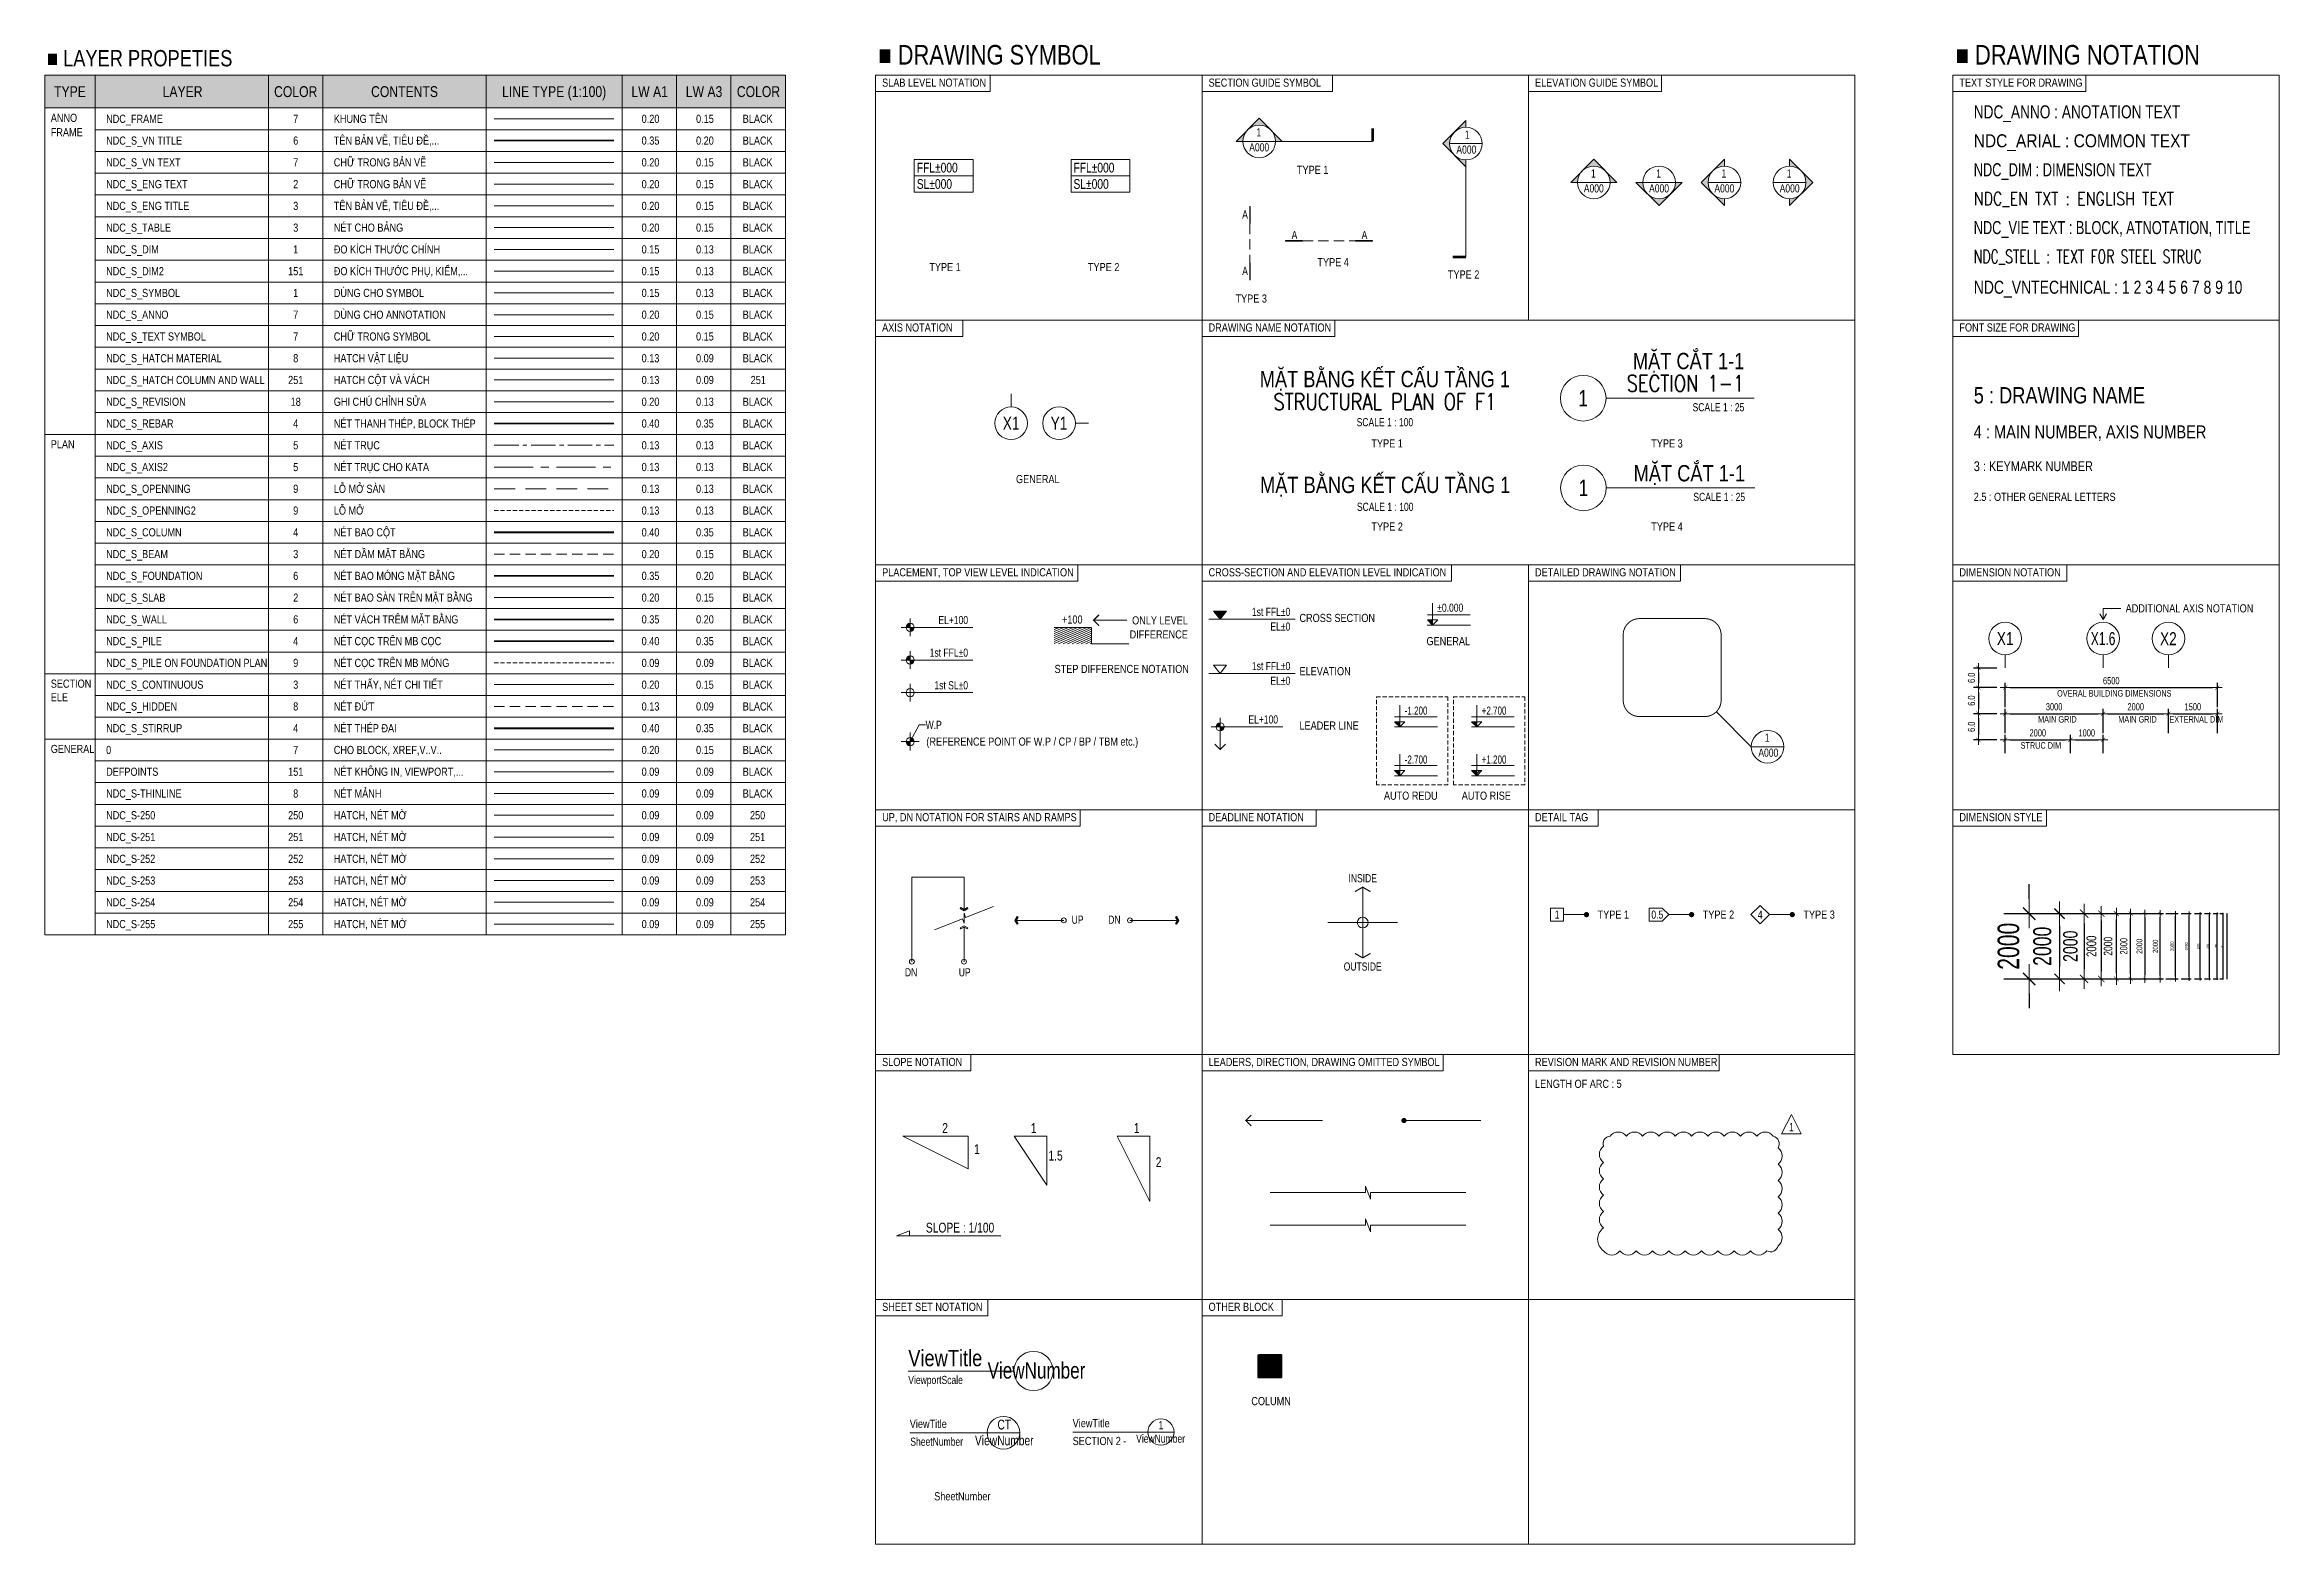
# Model space of a CAD drawing. Header units: millimetres. Extents: x -259680 to 699608, y -1281 to 104748.
# Drawn here: x -259680 to -191227, y 44673 to 90611 of the extents above; entities that cross this region are included whole.
import ezdxf
from ezdxf.enums import TextEntityAlignment as Align

# ---------------------------------------------------------------- set-up
doc = ezdxf.new("R2010")
doc.units = ezdxf.units.MM
for name, pattern in [('CEN', [62, 60, -1, 0, -1]), ('CENTER', [50.8, 31.75, -6.35, 6.35, -6.35]), ('CENTER2', [1.125, 0.75, -0.125, 0.125, -0.125]), ('DASHED', [19.05, 12.7, -6.35]), ('DASHED2', [9.525, 6.35, -3.175]), ('HIDDEN2', [4.7625, 3.175, -1.5875])]:
    doc.linetypes.add(name, pattern=pattern)
doc.layers.get('0').update_dxf_attribs({"lineweight": 20})
doc.layers.get('Defpoints').update_dxf_attribs({"color": 151, "lineweight": 9})
for name, color, linetype, lineweight in [('NDC_FRAME', 7, 'Continuous', 20), ('NDC_S-COLUMN', 4, 'Continuous', 40), ('NDC_S_250', 250, 'Continuous', 9), ('NDC_S_251', 251, 'Continuous', 9), ('NDC_S_252', 252, 'Continuous', 9), ('NDC_S_253', 253, 'Continuous', 9), ('NDC_S_254', 254, 'Continuous', 9), ('NDC_S_255', 255, 'Continuous', 9), ('NDC_S_ANNO', 7, 'Continuous', 20), ('NDC_S_AXIS', 5, 'CENTER2', 13), ('NDC_S_AXIS2', 5, 'CENTER', 13), ('NDC_S_BEAM', 3, 'HIDDEN2', 20), ('NDC_S_CONTINUOUS', 3, 'Continuous', 20), ('NDC_S_DIM', 1, 'Continuous', 15), ('NDC_S_DIM2', 151, 'Continuous', 15), ('NDC_S_ENG TEXT', 2, 'Continuous', 20), ('NDC_S_ENG TITLE', 3, 'Continuous', 20), ('NDC_S_FOUNDATION', 6, 'Continuous', 35), ('NDC_S_HATCH COLUMN AND WALL', 251, 'Continuous', 13), ('NDC_S_HATCH MATERIAL', 8, 'Continuous', 13), ('NDC_S_HIDDEN', 8, 'HIDDEN2', 13), ('NDC_S_LEADER', 1, 'Continuous', 15), ('NDC_S_OPENING', 9, 'DASHED2', 13), ('NDC_S_OPENING2', 9, 'DASHED', 13), ('NDC_S_PILE', 4, 'Continuous', 35), ('NDC_S_PILE ON FOUNDATION PLAN', 9, 'DASHED', 9), ('NDC_S_REBAR', 4, 'Continuous', 35), ('NDC_S_SLAB', 2, 'Continuous', 20), ('NDC_S_STIRRUP', 4, 'Continuous', 40), ('NDC_S_SYMBOL', 1, 'Continuous', 15), ('NDC_S_TEXT SYMBOL', 7, 'Continuous', 20), ('NDC_S_THIN LINE', 8, 'Continuous', 9), ('NDC_S_VN TEXT', 7, 'Continuous', 20), ('NDC_S_VN TITLE', 6, 'Continuous', 35), ('NDC_S_WALL', 6, 'Continuous', 35), ('NDC_Table', 3, 'Continuous', 20)]:
    doc.layers.add(name, color=color, linetype=linetype, lineweight=lineweight)
doc.layers.add('NDC_S_REVISION', color=18, linetype='Continuous', lineweight=20, plot=False)
doc.styles.add('NDC_ANNO', font='', dxfattribs={"width": 0.8})
doc.styles.add('NDC_ARIAL', font='arial.ttf', dxfattribs={"width": 0.85})
doc.styles.add('NDC_DIM', font='', dxfattribs={"width": 0.75})
doc.styles.add('NDC_EN TXT', font='romans.shx', dxfattribs={"width": 0.8})
doc.styles.add('NDC_STEEL', font='romans.shx', dxfattribs={"width": 0.8})
doc.styles.add('NDC_VIE TXT', font='arial.ttf', dxfattribs={"width": 0.8})
doc.styles.add('NDC_VNTEKNICAL', font='VnTeknical.TTF', dxfattribs={"width": 0.8})
doc.styles.get('NDC_ANNO').set_extended_font_data('Dotum')
doc.styles.get('NDC_DIM').set_extended_font_data('Dotum')
doc.dimstyles.new('NDC_dim_100', dxfattribs={"dimscale": 100, "dimtxt": 2.2, "dimasz": 1.5, "dimexe": 1.5, "dimexo": 2.5, "dimgap": 1, "dimtad": 1, "dimdec": 0, "dimzin": 0, "dimdsep": 46, "dimtxsty": 'NDC_DIM', "dimblk": 'DIMMARK', "dimcen": 0.09, "dimdle": 1.2, "dimclrd": 1, "dimclre": 1, "dimclrt": 3, "dimadec": 0, "dimazin": 0, "dimtfac": 1, "dimtdec": 0, "dimtix": 1, "dimtofl": 0, "dimtmove": 0, "dimatfit": 3, "dimfxl": 0, "dimtolj": 1, "dimtzin": 0, "dimarcsym": 0})
doc.dimstyles.new('NDC_dim_120', dxfattribs={"dimscale": 120, "dimtxt": 2.2, "dimasz": 1.5, "dimexe": 1.5, "dimexo": 2.5, "dimgap": 1, "dimtad": 1, "dimdec": 0, "dimzin": 0, "dimdsep": 46, "dimtxsty": 'NDC_DIM', "dimblk": 'DIMMARK', "dimcen": 0.09, "dimdle": 1.2, "dimclrd": 1, "dimclre": 1, "dimclrt": 3, "dimadec": 0, "dimazin": 0, "dimtfac": 1, "dimtdec": 0, "dimtix": 1, "dimtofl": 0, "dimtmove": 0, "dimatfit": 3, "dimfxl": 0, "dimtolj": 1, "dimtzin": 0, "dimarcsym": 0})
doc.dimstyles.new('NDC_dim_15', dxfattribs={"dimscale": 15, "dimtxt": 2.2, "dimasz": 1.5, "dimexe": 1.5, "dimexo": 2.5, "dimgap": 1, "dimtad": 1, "dimdec": 0, "dimzin": 0, "dimdsep": 46, "dimtxsty": 'NDC_DIM', "dimblk": 'DIMMARK', "dimcen": 0.09, "dimdle": 1.2, "dimclrd": 1, "dimclre": 1, "dimclrt": 3, "dimadec": 0, "dimazin": 0, "dimtfac": 1, "dimtdec": 0, "dimtix": 1, "dimtofl": 0, "dimtmove": 0, "dimatfit": 3, "dimfxl": 0, "dimtolj": 1, "dimtzin": 0, "dimarcsym": 0})
doc.dimstyles.new('NDC_dim_150', dxfattribs={"dimscale": 150, "dimtxt": 2, "dimasz": 1.5, "dimexe": 1.5, "dimexo": 2.5, "dimgap": 1, "dimtad": 1, "dimdec": 0, "dimzin": 0, "dimdsep": 46, "dimtxsty": 'NDC_DIM', "dimblk": 'DIMMARK', "dimcen": 0.09, "dimdle": 1.2, "dimclrd": 1, "dimclre": 1, "dimclrt": 3, "dimadec": 0, "dimazin": 0, "dimtfac": 1, "dimtdec": 0, "dimtix": 1, "dimtofl": 0, "dimtmove": 0, "dimatfit": 3, "dimfxl": 0, "dimtolj": 1, "dimtzin": 0, "dimarcsym": 0})
doc.dimstyles.new('NDC_dim_20', dxfattribs={"dimscale": 20, "dimtxt": 2.2, "dimasz": 1.5, "dimexe": 1.5, "dimexo": 2.5, "dimgap": 1, "dimtad": 1, "dimdec": 0, "dimzin": 0, "dimdsep": 46, "dimtxsty": 'NDC_DIM', "dimblk": 'DIMMARK', "dimcen": 0.09, "dimdle": 1.2, "dimclrd": 1, "dimclre": 1, "dimclrt": 3, "dimadec": 0, "dimazin": 0, "dimtfac": 1, "dimtdec": 0, "dimtix": 1, "dimtofl": 0, "dimtmove": 0, "dimatfit": 3, "dimfxl": 0, "dimtolj": 1, "dimtzin": 0, "dimarcsym": 0})
doc.dimstyles.new('NDC_dim_200', dxfattribs={"dimscale": 200, "dimtxt": 2.2, "dimasz": 1.5, "dimexe": 1.5, "dimexo": 2.5, "dimgap": 1, "dimtad": 1, "dimdec": 0, "dimzin": 0, "dimdsep": 46, "dimtxsty": 'NDC_DIM', "dimblk": 'DIMMARK', "dimcen": 0.09, "dimdle": 1.2, "dimclrd": 1, "dimclre": 1, "dimclrt": 3, "dimadec": 0, "dimazin": 0, "dimtfac": 1, "dimtdec": 0, "dimtix": 1, "dimtofl": 0, "dimtmove": 0, "dimatfit": 3, "dimfxl": 0, "dimtolj": 1, "dimtzin": 0, "dimarcsym": 0})
doc.dimstyles.new('NDC_dim_25', dxfattribs={"dimscale": 25, "dimtxt": 2.2, "dimasz": 1.5, "dimexe": 1.5, "dimexo": 2.5, "dimgap": 1, "dimtad": 1, "dimdec": 0, "dimzin": 0, "dimdsep": 46, "dimtxsty": 'NDC_DIM', "dimblk": 'DIMMARK', "dimcen": 0.09, "dimdle": 1.2, "dimclrd": 1, "dimclre": 1, "dimclrt": 3, "dimadec": 0, "dimazin": 0, "dimtfac": 1, "dimtdec": 0, "dimtix": 1, "dimtofl": 0, "dimtmove": 0, "dimatfit": 3, "dimfxl": 0, "dimtolj": 1, "dimtzin": 0, "dimarcsym": 0})
doc.dimstyles.new('NDC_dim_250', dxfattribs={"dimscale": 250, "dimtxt": 2.2, "dimasz": 1.5, "dimexe": 1.5, "dimexo": 2.5, "dimgap": 1, "dimtad": 1, "dimdec": 0, "dimzin": 0, "dimdsep": 46, "dimtxsty": 'NDC_DIM', "dimblk": 'DIMMARK', "dimcen": 0.09, "dimdle": 1.2, "dimclrd": 1, "dimclre": 1, "dimclrt": 3, "dimadec": 0, "dimazin": 0, "dimtfac": 1, "dimtdec": 0, "dimtix": 1, "dimtofl": 0, "dimtmove": 0, "dimatfit": 3, "dimfxl": 0, "dimtolj": 1, "dimtzin": 0, "dimarcsym": 0})
doc.dimstyles.new('NDC_dim_30', dxfattribs={"dimscale": 30, "dimtxt": 2.2, "dimasz": 1.5, "dimexe": 1.5, "dimexo": 2.5, "dimgap": 1, "dimtad": 1, "dimdec": 0, "dimzin": 0, "dimdsep": 46, "dimtxsty": 'NDC_DIM', "dimblk": 'DIMMARK', "dimcen": 0.09, "dimdle": 1.2, "dimclrd": 1, "dimclre": 1, "dimclrt": 3, "dimadec": 0, "dimazin": 0, "dimtfac": 1, "dimtdec": 0, "dimtix": 1, "dimtofl": 0, "dimtmove": 0, "dimatfit": 3, "dimfxl": 0, "dimtolj": 1, "dimtzin": 0, "dimarcsym": 0})
doc.dimstyles.new('NDC_dim_300', dxfattribs={"dimscale": 300, "dimtxt": 2.2, "dimasz": 1.5, "dimexe": 1.5, "dimexo": 2.5, "dimgap": 1, "dimtad": 1, "dimdec": 0, "dimzin": 0, "dimdsep": 46, "dimtxsty": 'NDC_DIM', "dimblk": 'DIMMARK', "dimcen": 0.09, "dimdle": 1.2, "dimclrd": 1, "dimclre": 1, "dimclrt": 3, "dimadec": 0, "dimazin": 0, "dimtfac": 1, "dimtdec": 0, "dimtix": 1, "dimtofl": 0, "dimtmove": 0, "dimatfit": 3, "dimfxl": 0, "dimtolj": 1, "dimtzin": 0, "dimarcsym": 0})
doc.dimstyles.new('NDC_dim_40', dxfattribs={"dimscale": 40, "dimtxt": 2.2, "dimasz": 1.5, "dimexe": 1.5, "dimexo": 2.5, "dimgap": 1, "dimtad": 1, "dimdec": 0, "dimzin": 0, "dimdsep": 46, "dimtxsty": 'NDC_DIM', "dimblk": 'DIMMARK', "dimcen": 0.09, "dimdle": 1.2, "dimclrd": 1, "dimclre": 1, "dimclrt": 3, "dimadec": 0, "dimazin": 0, "dimtfac": 1, "dimtdec": 0, "dimtix": 1, "dimtofl": 0, "dimtmove": 0, "dimatfit": 3, "dimfxl": 0, "dimtolj": 1, "dimtzin": 0, "dimarcsym": 0})
doc.dimstyles.new('NDC_dim_50', dxfattribs={"dimscale": 50, "dimtxt": 2.2, "dimasz": 1.5, "dimexe": 1.5, "dimexo": 2.5, "dimgap": 1, "dimtad": 1, "dimdec": 0, "dimzin": 0, "dimdsep": 46, "dimtxsty": 'NDC_DIM', "dimblk": 'DIMMARK', "dimcen": 0.09, "dimdle": 1.2, "dimclrd": 1, "dimclre": 1, "dimclrt": 3, "dimadec": 0, "dimazin": 0, "dimtfac": 1, "dimtdec": 0, "dimtix": 1, "dimtofl": 0, "dimtmove": 0, "dimatfit": 3, "dimfxl": 0, "dimtolj": 1, "dimtzin": 0, "dimarcsym": 0})
doc.dimstyles.new('NDC_dim_70', dxfattribs={"dimscale": 70, "dimtxt": 2.2, "dimasz": 1.5, "dimexe": 1.5, "dimexo": 2.5, "dimgap": 1, "dimtad": 1, "dimdec": 0, "dimzin": 0, "dimdsep": 46, "dimtxsty": 'NDC_DIM', "dimblk": 'DIMMARK', "dimcen": 0.09, "dimdle": 1.2, "dimclrd": 1, "dimclre": 1, "dimclrt": 3, "dimadec": 0, "dimazin": 0, "dimtfac": 1, "dimtdec": 0, "dimtix": 1, "dimtofl": 0, "dimtmove": 0, "dimatfit": 3, "dimfxl": 0, "dimtolj": 1, "dimtzin": 0, "dimarcsym": 0})
doc.dimstyles.new('NDC_dim_80', dxfattribs={"dimscale": 80, "dimtxt": 2.2, "dimasz": 1.5, "dimexe": 1.5, "dimexo": 2.5, "dimgap": 1, "dimtad": 1, "dimdec": 0, "dimzin": 0, "dimdsep": 46, "dimtxsty": 'NDC_DIM', "dimblk": 'DIMMARK', "dimcen": 0.09, "dimdle": 1.2, "dimclrd": 1, "dimclre": 1, "dimclrt": 3, "dimadec": 0, "dimazin": 0, "dimtfac": 1, "dimtdec": 0, "dimtix": 1, "dimtofl": 0, "dimtmove": 0, "dimatfit": 3, "dimfxl": 0, "dimtolj": 1, "dimtzin": 0, "dimarcsym": 0})
doc.dimstyles.new('NDC_dim_iso', dxfattribs={"dimtxt": 2.2, "dimasz": 1, "dimexe": 1.5, "dimexo": 2.5, "dimgap": 1, "dimtad": 1, "dimdec": 0, "dimzin": 0, "dimdsep": 46, "dimtxsty": 'NDC_DIM', "dimblk": 'DIMMARK', "dimcen": 0.09, "dimdle": 1.2, "dimclrd": 1, "dimclre": 1, "dimclrt": 3, "dimadec": 0, "dimazin": 0, "dimtfac": 1, "dimtdec": 0, "dimtix": 1, "dimtofl": 0, "dimtmove": 0, "dimatfit": 3, "dimfxl": 0, "dimtolj": 1, "dimtzin": 0, "dimarcsym": 0})

msp = doc.modelspace()

# ---------------------------------------------------------------- texts
at = {"style": 'NDC_VIE TXT', "width": 0.8}
msp.add_text('7', height=250, dxfattribs=at).set_placement((-251990.7, 69006.6), align=Align.MIDDLE_CENTER)
at = {"layer": 'Defpoints', "style": 'NDC_VIE TXT', "width": 0.8}
msp.add_text('151', height=250, dxfattribs=at).set_placement((-251990.7, 68340), align=Align.MIDDLE_CENTER)
at = {"layer": 'NDC_FRAME', "style": 'NDC_VIE TXT', "width": 0.8}
msp.add_text('7', height=250, dxfattribs=at).set_placement((-251990.7, 88340), align=Align.MIDDLE_CENTER)
at = {"layer": 'NDC_S-COLUMN', "style": 'NDC_VIE TXT', "width": 0.8}
msp.add_text('4', height=250, dxfattribs=at).set_placement((-251990.7, 75673.3), align=Align.MIDDLE_CENTER)
at = {"layer": 'NDC_S_250', "style": 'NDC_VIE TXT', "width": 0.8}
msp.add_text('250', height=250, dxfattribs=at).set_placement((-251990.7, 67006.6), align=Align.MIDDLE_CENTER)
at = {"layer": 'NDC_S_251', "style": 'NDC_VIE TXT', "width": 0.8}
msp.add_text('251', height=250, dxfattribs=at).set_placement((-251990.7, 66340), align=Align.MIDDLE_CENTER)
at = {"layer": 'NDC_S_252', "style": 'NDC_VIE TXT', "width": 0.8}
msp.add_text('252', height=250, dxfattribs=at).set_placement((-251990.7, 65673.3), align=Align.MIDDLE_CENTER)
at = {"layer": 'NDC_S_253', "style": 'NDC_VIE TXT', "width": 0.8}
msp.add_text('253', height=250, dxfattribs=at).set_placement((-251990.7, 65006.6), align=Align.MIDDLE_CENTER)
at = {"layer": 'NDC_S_254', "style": 'NDC_VIE TXT', "width": 0.8}
msp.add_text('254', height=250, dxfattribs=at).set_placement((-251990.7, 64340), align=Align.MIDDLE_CENTER)
at = {"layer": 'NDC_S_255', "style": 'NDC_VIE TXT', "width": 0.8}
msp.add_text('255', height=250, dxfattribs=at).set_placement((-251990.7, 63673.3), align=Align.MIDDLE_CENTER)
at = {"layer": 'NDC_S_ANNO', "style": 'NDC_VIE TXT', "width": 0.8}
msp.add_text('7', height=250, dxfattribs=at).set_placement((-251990.7, 82340), align=Align.MIDDLE_CENTER)
at = {"layer": 'NDC_S_ANNO', "style": 'NDC_ANNO', "width": 0.8}
for s, p in [('EL+100', (-231394.3, 72987.1)), ('1st FFL%%P0', (-231394.3, 71987.1)), ('1st SL%%P0', (-231394.3, 70987.1))]:
    msp.add_text(s, height=250, dxfattribs=at).set_placement(p, align=Align.MIDDLE_RIGHT)
msp.add_text('W.P', height=250, dxfattribs=at).set_placement((-232694.3, 69776.1), align=Align.MIDDLE_LEFT)
at = {"layer": 'NDC_S_AXIS', "style": 'NDC_VIE TXT', "width": 0.8}
msp.add_text('5', height=250, dxfattribs=at).set_placement((-251990.7, 78340), align=Align.MIDDLE_CENTER)
at = {"layer": 'NDC_S_AXIS2', "style": 'NDC_VIE TXT', "width": 0.8}
msp.add_text('5', height=250, dxfattribs=at).set_placement((-251990.7, 77673.3), align=Align.MIDDLE_CENTER)
at = {"layer": 'NDC_S_BEAM', "style": 'NDC_VIE TXT', "width": 0.8}
msp.add_text('3', height=250, dxfattribs=at).set_placement((-251990.7, 75006.6), align=Align.MIDDLE_CENTER)
at = {"layer": 'NDC_S_CONTINUOUS', "style": 'NDC_VIE TXT', "width": 0.8}
msp.add_text('3', height=250, dxfattribs=at).set_placement((-251990.7, 71006.6), align=Align.MIDDLE_CENTER)
at = {"layer": 'NDC_S_DIM', "style": 'NDC_VIE TXT', "width": 0.8}
msp.add_text('1', height=250, dxfattribs=at).set_placement((-251990.7, 84340), align=Align.MIDDLE_CENTER)
at = {"layer": 'NDC_S_DIM2', "style": 'NDC_VIE TXT', "width": 0.8}
msp.add_text('151', height=250, dxfattribs=at).set_placement((-251990.7, 83673.3), align=Align.MIDDLE_CENTER)
at = {"layer": 'NDC_S_ENG TEXT', "style": 'NDC_VIE TXT', "width": 0.8}
msp.add_text('2', height=250, dxfattribs=at).set_placement((-251990.7, 86340), align=Align.MIDDLE_CENTER)
at = {"layer": 'NDC_S_ENG TITLE', "style": 'NDC_VIE TXT', "width": 0.8}
msp.add_text('3', height=250, dxfattribs=at).set_placement((-251990.7, 85673.3), align=Align.MIDDLE_CENTER)
at = {"layer": 'NDC_S_FOUNDATION', "style": 'NDC_VIE TXT', "width": 0.8}
msp.add_text('6', height=250, dxfattribs=at).set_placement((-251990.7, 74340), align=Align.MIDDLE_CENTER)
at = {"layer": 'NDC_S_HATCH COLUMN AND WALL', "style": 'NDC_VIE TXT', "width": 0.8}
msp.add_text('251', height=250, dxfattribs=at).set_placement((-251990.7, 80340), align=Align.MIDDLE_CENTER)
at = {"layer": 'NDC_S_HATCH MATERIAL', "style": 'NDC_VIE TXT', "width": 0.8}
msp.add_text('8', height=250, dxfattribs=at).set_placement((-251990.7, 81006.6), align=Align.MIDDLE_CENTER)
at = {"layer": 'NDC_S_HIDDEN', "style": 'NDC_VIE TXT', "width": 0.8}
msp.add_text('8', height=250, dxfattribs=at).set_placement((-251990.7, 70340), align=Align.MIDDLE_CENTER)
at = {"layer": 'NDC_S_LEADER', "style": 'NDC_VIE TXT', "width": 0.8}
msp.add_text('1', height=250, dxfattribs=at).set_placement((-251990.7, 83006.6), align=Align.MIDDLE_CENTER)
at = {"layer": 'NDC_S_OPENING', "style": 'NDC_VIE TXT', "width": 0.8}
msp.add_text('9', height=250, dxfattribs=at).set_placement((-251990.7, 77006.6), align=Align.MIDDLE_CENTER)
at = {"layer": 'NDC_S_OPENING2', "style": 'NDC_VIE TXT', "width": 0.8}
msp.add_text('9', height=250, dxfattribs=at).set_placement((-251990.7, 76340), align=Align.MIDDLE_CENTER)
at = {"layer": 'NDC_S_PILE', "style": 'NDC_VIE TXT', "width": 0.8}
msp.add_text('4', height=250, dxfattribs=at).set_placement((-251990.7, 72340), align=Align.MIDDLE_CENTER)
at = {"layer": 'NDC_S_PILE ON FOUNDATION PLAN', "style": 'NDC_VIE TXT', "width": 0.8}
msp.add_text('9', height=250, dxfattribs=at).set_placement((-251990.7, 71673.3), align=Align.MIDDLE_CENTER)
at = {"layer": 'NDC_S_REBAR', "style": 'NDC_VIE TXT', "width": 0.8}
msp.add_text('4', height=250, dxfattribs=at).set_placement((-251990.7, 79006.6), align=Align.MIDDLE_CENTER)
at = {"layer": 'NDC_S_REVISION', "style": 'NDC_VIE TXT', "width": 0.8}
msp.add_text('18', height=250, dxfattribs=at).set_placement((-251990.7, 79673.3), align=Align.MIDDLE_CENTER)
at = {"layer": 'NDC_S_REVISION', "style": 'NDC_ANNO', "width": 0.8}
msp.add_text('1', height=250, dxfattribs=at).set_placement((-206173.2, 57451.1), align=Align.MIDDLE)
at = {"layer": 'NDC_S_SLAB', "style": 'NDC_VIE TXT', "width": 0.8}
msp.add_text('2', height=250, dxfattribs=at).set_placement((-251990.7, 73673.3), align=Align.MIDDLE_CENTER)
at = {"layer": 'NDC_S_STIRRUP', "style": 'NDC_VIE TXT', "width": 0.8}
msp.add_text('4', height=250, dxfattribs=at).set_placement((-251990.7, 69673.3), align=Align.MIDDLE_CENTER)
at = {"layer": 'NDC_S_TEXT SYMBOL', "style": 'NDC_ANNO', "width": 0.8}
for s, height, p in [('1', 250, (-222563, 87924.4)), ('1', 250, (-216176.2, 87855.1)), ('FFL%%P000', 300, (-232965.5, 86844.2)), ('FFL%%P000', 300, (-228165, 86844.2)), ('SL%%P000', 300, (-232965.5, 86344.2)), ('SL%%P000', 300, (-228165, 86344.2)), ('1', 250, (-212313.9, 86667.2)), ('1', 250, (-210313.9, 86667.2)), ('1', 250, (-208313.9, 86667.2)), ('1', 250, (-206313.9, 86667.2)), ('1', 250, (-206989.6, 69381.6)), ('UP', 250, (-228221.8, 63807.1)), ('DN', 250, (-227100.6, 63807.1)), (' DN', 250, (-233401.5, 62195.4)), ('UP', 250, (-231680.5, 62195.4))]:
    msp.add_text(s, height=height, dxfattribs=at).set_placement(p, align=Align.MIDDLE_LEFT)
at = {"layer": 'NDC_S_TEXT SYMBOL', "width": 0.8}
for s, height, style, p in [('A000', 250, 'NDC_ANNO', (-222475.9, 87466.3)), ('A000', 250, 'NDC_ANNO', (-216130.1, 87397)), ('A000', 250, 'NDC_ANNO', (-212226.8, 86209.1)), ('A000', 250, 'NDC_ANNO', (-210226.8, 86209.1)), ('A000', 250, 'NDC_ANNO', (-208226.8, 86209.1)), ('A000', 250, 'NDC_ANNO', (-206226.8, 86209.1)), ('7', 250, 'NDC_VIE TXT', (-251990.7, 81673.3)), ('INSIDE', 250, 'NDC_ANNO', (-219305.6, 65077.3)), ('1', 250, 'NDC_ANNO', (-213349.9, 63962.7)), ('0.5', 250, 'NDC_ANNO', (-210280.6, 63962.7)), ('4', 250, 'NDC_ANNO', (-207128.5, 63962.7)), ('OUTSIDE', 250, 'NDC_ANNO', (-219305.6, 62372.2)), ('2 ', 300, 'NDC_ANNO', (-232053.8, 57425.7)), ('1', 300, 'NDC_ANNO', (-229384.2, 57425.7)), ('1', 300, 'NDC_ANNO', (-226228.1, 57425.7)), ('1', 300, 'NDC_ANNO', (-231120.6, 56779.5)), ('1.5', 300, 'NDC_ANNO', (-228714.1, 56579.5)), ('2', 300, 'NDC_ANNO', (-225557.9, 56379.5))]:
    msp.add_text(s, height=height, dxfattribs=dict(at, style=style)).set_placement(p, align=Align.MIDDLE_CENTER)
at = {"layer": 'NDC_S_TEXT SYMBOL', "style": 'NDC_ANNO', "width": 0.8}
for s, height, p in [('1st FFL%%P0', 250, (-221522.8, 73236.4)), ('EL%%P0', 250, (-221522.8, 72786.4)), ('1st FFL%%P0', 250, (-221522.8, 71578)), ('EL%%P0', 250, (-221522.8, 71128)), ('EL+100', 250, (-221897.8, 69941)), ('SLOPE : 1/100', 300, (-230592.5, 54373.6))]:
    msp.add_text(s, height=height, dxfattribs=at).set_placement(p, align=Align.MIDDLE_RIGHT)
msp.add_text('A000', height=250, dxfattribs=at).set_placement((-206879.4, 68923.4), align=Align.MIDDLE)
at = {"layer": 'NDC_S_THIN LINE', "style": 'NDC_VIE TXT', "width": 0.8}
msp.add_text('8', height=250, dxfattribs=at).set_placement((-251990.7, 67673.3), align=Align.MIDDLE_CENTER)
at = {"layer": 'NDC_S_VN TEXT', "color": 3, "style": 'NDC_VIE TXT'}
for s, height, width, p in [('\\M+3A1E1 LAYER PROPETIES', 500, 0.8, (-259608.6, 90197)), ('\\M+3A1E1 DRAWING SYMBOL ', 600, 0.8, (-234140.6, 90301.8)), ('\\M+3A1E1 DRAWING NOTATION', 600, 0.8, (-201140.6, 90301.8)), ('SLAB LEVEL NOTATION', 250, 0.8, (-234026.8, 89448.3)), ('SECTION GUIDE SYMBOL', 250, 0.8, (-224026.8, 89448.3)), ('ELEVATION GUIDE SYMBOL', 250, 0.8, (-214026.8, 89448.3)), ('TEXT STYLE FOR DRAWING', 250, 0.8, (-201026.8, 89448.3)), ('ANNO', 250, 0.8, (-259494.6, 88371)), ('NDC_FRAME', 250, 0.8, (-257798.7, 88340)), ('KHUNG TÊN', 250, 0.8, (-250824, 88340)), ('0.20', 250, 0.8, (-241394.1, 88340)), ('0.15', 250, 0.8, (-239727.4, 88340)), ('BLACK', 250, 0.8, (-238297.1, 88340)), ('FRAME', 250, 0.8, (-259494.6, 87929.2)), ('NDC_S_VN TITLE', 250, 0.8, (-257798.7, 87673.3)), ('TÊN BẢN VẼ, TIÊU ĐỀ,...', 250, 0.8, (-250824, 87673.3)), ('0.35', 250, 0.8, (-241394.1, 87673.3)), ('0.20', 250, 0.8, (-239727.4, 87673.3)), ('BLACK', 250, 0.8, (-238297.1, 87673.3)), ('NDC_S_VN TEXT', 250, 0.8, (-257798.7, 87006.6)), ('CHỮ TRONG BẢN VẼ', 250, 0.8, (-250824, 87006.6)), ('0.20', 250, 0.8, (-241394.1, 87006.6)), ('0.15', 250, 0.8, (-239727.4, 87006.6)), ('BLACK', 250, 0.8, (-238297.1, 87006.6)), ('NDC_S_ENG TEXT', 250, 0.8, (-257798.7, 86340)), ('CHỮ TRONG BẢN VẼ', 250, 0.8, (-250824, 86340)), ('0.20', 250, 0.8, (-241394.1, 86340)), ('0.15', 250, 0.8, (-239727.4, 86340)), ('BLACK', 250, 0.8, (-238297.1, 86340)), ('TYPE 1', 250, 0.8, (-221319.6, 86776.4)), ('NDC_S_ENG TITLE', 250, 0.8, (-257798.7, 85673.3)), ('TÊN BẢN VẼ, TIÊU ĐỀ,...', 250, 0.8, (-250824, 85673.3)), ('0.20', 250, 0.8, (-241394.1, 85673.3)), ('0.15', 250, 0.8, (-239727.4, 85673.3)), ('BLACK', 250, 0.8, (-238297.1, 85673.3)), ('NDC_S_TABLE', 250, 0.8, (-257798.7, 85006.6)), ('NÉT CHO BẢNG', 250, 0.8, (-250824, 85006.6)), ('0.20', 250, 0.8, (-241394.1, 85006.6)), ('0.15', 250, 0.8, (-239727.4, 85006.6)), ('BLACK', 250, 0.8, (-238297.1, 85006.6)), ('NDC_S_DIM', 250, 0.8, (-257798.7, 84340)), ('ĐO KÍCH THƯỚC CHÍNH ', 250, 0.8, (-250824, 84340)), ('0.15', 250, 0.8, (-241394.1, 84340)), ('0.13', 250, 0.8, (-239727.4, 84340)), ('BLACK', 250, 0.8, (-238297.1, 84340)), ('NDC_S_DIM2', 250, 0.8, (-257798.7, 83673.3)), ('ĐO KÍCH THƯỚC PHỤ, KIỂM,...', 250, 0.8, (-250824, 83673.3)), ('0.15', 250, 0.8, (-241394.1, 83673.3)), ('0.13', 250, 0.8, (-239727.4, 83673.3)), ('BLACK', 250, 0.8, (-238297.1, 83673.3)), ('TYPE 1', 250, 0.8, (-232581.6, 83798.3)), ('TYPE 2', 250, 0.8, (-227722.7, 83798.3)), ('TYPE 4', 250, 0.8, (-220692.3, 83948.5)), ('TYPE 2', 250, 0.8, (-216695, 83572.2)), ('NDC_S_SYMBOL', 250, 0.8, (-257798.7, 83006.6)), ('DÙNG CHO SYMBOL', 250, 0.8, (-250824, 83006.6)), ('0.15', 250, 0.8, (-241394.1, 83006.6)), ('0.13', 250, 0.8, (-239727.4, 83006.6)), ('BLACK', 250, 0.8, (-238297.1, 83006.6)), ('TYPE 3', 250, 0.8, (-223201.4, 82834.1)), ('NDC_S_ANNO', 250, 0.8, (-257798.7, 82340)), ('DÙNG CHO ANNOTATION', 250, 0.8, (-250824, 82340)), ('0.20', 250, 0.8, (-241394.1, 82340)), ('0.15', 250, 0.8, (-239727.4, 82340)), ('BLACK', 250, 0.8, (-238297.1, 82340)), ('NDC_S_TEXT SYMBOL', 250, 0.8, (-257798.7, 81673.3)), ('CHỮ TRONG SYMBOL', 250, 0.8, (-250824, 81673.3)), ('0.20', 250, 0.8, (-241394.1, 81673.3)), ('0.15', 250, 0.8, (-239727.4, 81673.3)), ('BLACK', 250, 0.8, (-238297.1, 81673.3)), ('AXIS NOTATION', 250, 0.8, (-234026.8, 81948.3)), ('DRAWING NAME NOTATION', 250, 0.8, (-224026.8, 81948.3)), ('FONT SIZE FOR DRAWING', 250, 0.8, (-201026.8, 81948.3)), ('NDC_S_HATCH MATERIAL', 250, 0.8, (-257798.7, 81006.6)), ('HATCH VẬT LIỆU', 250, 0.8, (-250824, 81006.6)), ('0.13', 250, 0.8, (-241394.1, 81006.6)), ('0.09', 250, 0.8, (-239727.4, 81006.6)), ('BLACK', 250, 0.8, (-238297.1, 81006.6)), ('NDC_S_HATCH COLUMN AND WALL', 250, 0.8, (-257798.7, 80340)), ('HATCH CỘT VÀ VÁCH', 250, 0.8, (-250824, 80340)), ('0.13', 250, 0.8, (-241394.1, 80340)), ('0.09', 250, 0.8, (-239727.4, 80340)), ('251', 250, 0.8, (-238054.2, 80340)), ('NDC_S_REVISION', 250, 0.8, (-257798.7, 79673.3)), ('GHI CHÚ CHỈNH SỬA', 250, 0.8, (-250824, 79673.3)), ('0.20', 250, 0.8, (-241394.1, 79673.3)), ('0.13', 250, 0.8, (-239727.4, 79673.3)), ('BLACK', 250, 0.8, (-238297.1, 79673.3)), ('NDC_S_REBAR', 250, 0.8, (-257798.7, 79006.6)), ('NÉT THANH THÉP, BLOCK THÉP', 250, 0.8, (-250824, 79006.6)), ('0.40', 250, 0.8, (-241394.1, 79006.6)), ('0.35', 250, 0.8, (-239727.4, 79006.6)), ('BLACK', 250, 0.8, (-238297.1, 79006.6)), ('PLAN', 250, 0.8, (-259494.6, 78371)), ('NDC_S_AXIS', 250, 0.8, (-257798.7, 78340)), ('NÉT TRỤC', 250, 0.8, (-250824, 78340)), ('0.13', 250, 0.8, (-241394.1, 78340)), ('0.13', 250, 0.8, (-239727.4, 78340)), ('BLACK', 250, 0.8, (-238297.1, 78340)), ('TYPE 1', 250, 0.8, (-219038.8, 78396.6)), ('TYPE 3', 250, 0.8, (-210465.4, 78396.6)), ('NDC_S_AXIS2', 250, 0.8, (-257798.7, 77673.3)), ('NÉT TRỤC CHO KATA', 250, 0.8, (-250824, 77673.3)), ('0.13', 250, 0.8, (-241394.1, 77673.3)), ('0.13', 250, 0.8, (-239727.4, 77673.3)), ('BLACK', 250, 0.8, (-238297.1, 77673.3)), ('GENERAL', 250, 0.8, (-229925.3, 77304.7)), ('NDC_S_OPENNING', 250, 0.8, (-257798.7, 77006.6)), ('LỖ MỞ SÀN', 250, 0.8, (-250824, 77006.6)), ('0.13', 250, 0.8, (-241394.1, 77006.6)), ('0.13', 250, 0.8, (-239727.4, 77006.6)), ('BLACK', 250, 0.8, (-238297.1, 77006.6)), ('NDC_S_OPENNING2', 250, 0.8, (-257798.7, 76340)), ('LỖ MỞ', 250, 0.8, (-250824, 76340)), ('0.13', 250, 0.8, (-241394.1, 76340)), ('0.13', 250, 0.8, (-239727.4, 76340)), ('BLACK', 250, 0.8, (-238297.1, 76340)), ('NDC_S_COLUMN', 250, 0.8, (-257798.7, 75673.3)), ('NÉT BAO CỘT', 250, 0.8, (-250824, 75673.3)), ('0.40', 250, 0.8, (-241394.1, 75673.3)), ('0.35', 250, 0.8, (-239727.4, 75673.3)), ('BLACK', 250, 0.8, (-238297.1, 75673.3)), ('TYPE 2', 250, 0.8, (-219038.8, 75849.2)), ('TYPE 4', 250, 0.8, (-210465.4, 75849.2)), ('NDC_S_BEAM', 250, 0.8, (-257798.7, 75006.6)), ('NÉT DẦM MẶT BẰNG', 250, 0.8, (-250824, 75006.6)), ('0.20', 250, 0.8, (-241394.1, 75006.6)), ('0.15', 250, 0.8, (-239727.4, 75006.6)), ('BLACK', 250, 0.8, (-238297.1, 75006.6)), ('NDC_S_FOUNDATION', 250, 0.8, (-257798.7, 74340)), ('NÉT BAO MÓNG MẶT BẰNG', 250, 0.8, (-250824, 74340)), ('0.35', 250, 0.8, (-241394.1, 74340)), ('0.20', 250, 0.8, (-239727.4, 74340)), ('BLACK', 250, 0.8, (-238297.1, 74340)), ('PLACEMENT, TOP VIEW LEVEL INDICATION', 250, 0.8, (-234026.8, 74448.3)), ('CROSS-SECTION AND ELEVATION LEVEL INDICATION', 250, 0.8, (-224026.8, 74448.3)), ('DETAILED DRAWING NOTATION', 250, 0.8, (-214026.8, 74448.3)), ('DIMENSION NOTATION', 250, 0.8, (-201026.8, 74448.3)), ('NDC_S_SLAB', 250, 0.8, (-257798.7, 73673.3)), ('NÉT BAO SÀN TRÊN MẶT BẰNG', 250, 0.8, (-250824, 73673.3)), ('0.20', 250, 0.8, (-241394.1, 73673.3)), ('0.15', 250, 0.8, (-239727.4, 73673.3)), ('BLACK', 250, 0.8, (-238297.1, 73673.3)), ('ADDITIONAL AXIS NOTATION', 250, 0.8, (-195933.9, 73344.8)), ('NDC_S_WALL', 250, 0.8, (-257798.7, 73006.6)), ('NÉT VÁCH TRÊM MẶT BẰNG', 250, 0.8, (-250824, 73006.6)), ('0.35', 250, 0.8, (-241394.1, 73006.6)), ('0.20', 250, 0.8, (-239727.4, 73006.6)), ('BLACK', 250, 0.8, (-238297.1, 73006.6)), ('CROSS SECTION', 250, 0.8, (-221241.9, 73050.6)), ('NDC_S_PILE', 250, 0.8, (-257798.7, 72340)), ('NÉT CỌC TRÊN MB CỌC', 250, 0.8, (-250824, 72340)), ('0.40', 250, 0.8, (-241394.1, 72340)), ('0.35', 250, 0.8, (-239727.4, 72340)), ('BLACK', 250, 0.8, (-238297.1, 72340)), ('GENERAL', 250, 0.8, (-217351.2, 72339.2)), ('NDC_S_PILE ON FOUNDATION PLAN', 250, 0.8, (-257798.7, 71673.3)), ('NÉT CỌC TRÊN MB MÓNG', 250, 0.8, (-250824, 71673.3)), ('NÉT THẤY, NÉT CHI TIẾT', 250, 0.8, (-250824, 71006.6)), ('0.09', 250, 0.8, (-241394.1, 71673.3)), ('0.09', 250, 0.8, (-239727.4, 71673.3)), ('BLACK', 250, 0.8, (-238297.1, 71673.3)), ('STEP DIFFERENCE NOTATION', 250, 0.8, (-228744, 71488.4)), ('ELEVATION', 250, 0.8, (-221241.9, 71419.9)), ('SECTION', 250, 0.8, (-259494.6, 71037.7)), ('ELE', 250, 0.8, (-259494.6, 70620)), ('NDC_S_CONTINUOUS', 250, 0.8, (-257798.7, 71006.6)), ('NÉT ĐỨT', 250, 0.8, (-250824, 70340)), ('0.20', 250, 0.8, (-241394.1, 71006.6)), ('0.15', 250, 0.8, (-239727.4, 71006.6)), ('BLACK', 250, 0.8, (-238297.1, 71006.6)), ('OVERAL BUILDING DIMENSIONS', 200, 0.8, (-198033.3, 70741.4)), ('NDC_S_HIDDEN', 250, 0.8, (-257798.7, 70340)), ('NÉT THÉP ĐAI', 250, 0.8, (-250824, 69673.3)), ('0.13', 250, 0.8, (-241394.1, 70340)), ('0.09', 250, 0.8, (-239727.4, 70340)), ('BLACK', 250, 0.8, (-238297.1, 70340)), ('LEADER LINE', 250, 0.8, (-221241.9, 69755.2)), ('MAIN GRID', 200, 0.7, (-198616.1, 69945.4)), ('MAIN GRID', 200, 0.8, (-196160.8, 69945.4)), ('EXTERNAL DIM', 200, 0.7, (-194592.8, 69945.4)), ('GENERAL', 250, 0.8, (-259494.6, 69037.7)), ('NDC_S_STIRRUP', 250, 0.8, (-257798.7, 69673.3)), ('0.40', 250, 0.8, (-241394.1, 69673.3)), ('0.35', 250, 0.8, (-239727.4, 69673.3)), ('BLACK', 250, 0.8, (-238297.1, 69673.3)), ('(REFERENCE POINT OF W.P / CP / BP / TBM etc.)', 250, 0.8, (-232671.1, 69262.5)), ('STRUC DIM', 200, 0.8, (-199152.2, 69145.4)), ('0', 250, 0.8, (-257798.7, 69006.6)), ('DEFPOINTS', 250, 0.8, (-257798.7, 68340)), ('CHO BLOCK, XREF,V..V..', 250, 0.8, (-250824, 69006.6)), ('NÉT KHÔNG IN, VIEWPORT,...', 250, 0.8, (-250824, 68340)), ('0.20', 250, 0.8, (-241394.1, 69006.6)), ('0.09', 250, 0.8, (-241394.1, 68340)), ('0.15', 250, 0.8, (-239727.4, 69006.6)), ('0.09', 250, 0.8, (-239727.4, 68340)), ('BLACK', 250, 0.8, (-238297.1, 69006.6)), ('BLACK', 250, 0.8, (-238297.1, 68340)), ('NDC_S-THINLINE', 250, 0.8, (-257798.7, 67673.3)), ('NÉT MẢNH', 250, 0.8, (-250824, 67673.3)), ('0.09', 250, 0.8, (-241394.1, 67673.3)), ('0.09', 250, 0.8, (-239727.4, 67673.3)), ('BLACK', 250, 0.8, (-238297.1, 67673.3)), ('NDC_S-250', 250, 0.8, (-257798.7, 67006.6)), ('HATCH, NÉT MỜ', 250, 0.8, (-250824, 67006.6)), ('0.09', 250, 0.8, (-241394.1, 67006.6)), ('0.09', 250, 0.8, (-239727.4, 67006.6)), ('250', 250, 0.8, (-238074.4, 67006.6)), ('AUTO REDU', 250, 0.8, (-218654.8, 67606.3)), ('AUTO RISE', 250, 0.8, (-216271.6, 67606.3)), ('NDC_S-251', 250, 0.8, (-257798.7, 66340)), ('HATCH, NÉT MỜ', 250, 0.8, (-250824, 66340)), ('0.09', 250, 0.8, (-241394.1, 66340)), ('0.09', 250, 0.8, (-239727.4, 66340)), ('251', 250, 0.8, (-238074.4, 66340)), ('UP, DN NOTATION FOR STAIRS AND RAMPS', 250, 0.8, (-234026.8, 66948.3)), ('DEADLINE NOTATION', 250, 0.8, (-224026.8, 66948.3)), ('DETAIL TAG', 250, 0.8, (-214026.8, 66948.3)), ('DIMENSION STYLE', 250, 0.8, (-201026.8, 66948.3)), ('NDC_S-252', 250, 0.8, (-257798.7, 65673.3)), ('HATCH, NÉT MỜ', 250, 0.8, (-250824, 65673.3)), ('0.09', 250, 0.8, (-241394.1, 65673.3)), ('0.09', 250, 0.8, (-239727.4, 65673.3)), ('252', 250, 0.8, (-238074.4, 65673.3)), ('NDC_S-253', 250, 0.8, (-257798.7, 65006.6)), ('HATCH, NÉT MỜ', 250, 0.8, (-250824, 65006.6)), ('0.09', 250, 0.8, (-241394.1, 65006.6)), ('0.09', 250, 0.8, (-239727.4, 65006.6)), ('253', 250, 0.8, (-238074.4, 65006.6)), ('NDC_S-254', 250, 0.8, (-257798.7, 64340)), ('HATCH, NÉT MỜ', 250, 0.8, (-250824, 64340)), ('0.09', 250, 0.8, (-241394.1, 64340)), ('0.09', 250, 0.8, (-239727.4, 64340)), ('254', 250, 0.8, (-238074.4, 64340)), ('NDC_S-255', 250, 0.8, (-257798.7, 63673.3)), ('HATCH, NÉT MỜ', 250, 0.8, (-250824, 63673.3)), ('0.09', 250, 0.8, (-241394.1, 63673.3)), ('0.09', 250, 0.8, (-239727.4, 63673.3)), ('255', 250, 0.8, (-238074.4, 63673.3)), ('TYPE 1', 250, 0.8, (-212109.8, 63962.7)), ('TYPE 2', 250, 0.8, (-208889.8, 63962.7)), ('TYPE 3', 250, 0.8, (-205805.6, 63962.7)), ('SLOPE NOTATION', 250, 0.8, (-234026.8, 59448.3)), ('LEADERS, DIRECTION, DRAWING OMITTED SYMBOL', 250, 0.8, (-224026.8, 59448.3)), ('REVISION MARK AND REVISION NUMBER', 250, 0.8, (-214026.8, 59448.3)), ('LENGTH OF ARC : 5', 250, 0.8, (-214026.8, 58780.7)), ('SHEET SET NOTATION', 250, 0.8, (-234026.8, 51948.3)), ('OTHER BLOCK', 250, 0.8, (-224026.8, 51948.3)), ('COLUMN', 250, 0.8, (-222716.9, 49060.1))]:
    msp.add_text(s, height=height, dxfattribs=dict(at, width=width)).set_placement(p, align=Align.MIDDLE_LEFT)
at = {"layer": 'NDC_S_VN TEXT', "color": 3, "style": 'NDC_VIE TXT', "width": 0.8}
for s, height, p in [('TYPE', 333.33, (-258905.7, 89173.3)), ('LAYER', 333.33, (-255456.1, 89173.3)), ('COLOR', 333.33, (-251990.7, 89173.3)), ('CONTENTS', 333.33, (-248657.4, 89173.3)), ('LINE TYPE (1:100)', 333.333, (-244074, 89173.3)), ('LW A1', 333.33, (-241148.1, 89173.3)), ('LW A3', 333.33, (-239481.5, 89173.3)), ('COLOR', 333.33, (-237814.8, 89173.3))]:
    msp.add_text(s, height=height, dxfattribs=at).set_placement(p, align=Align.MIDDLE_CENTER)
at = {"layer": 'NDC_S_VN TEXT'}
for s, height, style, width, p in [('NDC_ANNO : ANOTATION TEXT', 400, 'NDC_ANNO', 0.8, (-200587.5, 88553.3)), ('NDC_ARIAL : COMMON TEXT ', 400, 'NDC_ARIAL', 0.85, (-200587.5, 87667)), ('NDC_DIM : DIMENSION TEXT', 400, 'NDC_DIM', 0.75, (-200587.5, 86780.7)), ('NDC_EN TXT : ENGLISH TEXT', 400, 'NDC_EN TXT', 0.8, (-200587.5, 85894.4)), ('NDC_VIE TEXT : BLOCK, ATNOTATION, TITLE', 400, 'NDC_VIE TXT', 0.7, (-200587.5, 85008.2)), ('NDC_STELL : TEXT FOR STEEL STRUC', 400, 'NDC_STEEL', 0.7, (-200587.5, 84121.9)), ('NDC_VNTECHNICAL : 1 2 3 4 5 6 7 8 9 10', 400, 'NDC_VNTEKNICAL', 0.8, (-200587.5, 83181)), ('5 : DRAWING NAME', 500, 'NDC_VIE TXT', 0.8, (-200587.5, 79871.1)), ('4 : MAIN NUMBER, AXIS NUMBER', 400, 'NDC_VIE TXT', 0.8, (-200587.5, 78749)), ('3 : KEYMARK NUMBER', 300, 'NDC_VIE TXT', 0.8, (-200587.5, 77698.6)), ('2.5 : OTHER GENERAL LETTERS', 250, 'NDC_VIE TXT', 0.8, (-200587.5, 76760.8))]:
    msp.add_text(s, height=height, dxfattribs=dict(at, style=style, width=width)).set_placement(p, align=Align.MIDDLE_LEFT)
at = {"layer": 'NDC_S_VN TEXT', "style": 'NDC_VIE TXT', "width": 0.8}
for s, p in [('7', (-251990.7, 87006.6)), ('+100', (-228201.5, 73002))]:
    msp.add_text(s, height=250, dxfattribs=at).set_placement(p, align=Align.MIDDLE_CENTER)
at = {"layer": 'NDC_S_VN TEXT', "color": 3, "style": 'NDC_VIE TXT', "width": 0.8}
for s, p in [('DIFFERENCE', (-224661.2, 72546)), ('ONLY LEVEL', (-224661.2, 72976.1))]:
    msp.add_text(s, height=250, dxfattribs=at).set_placement(p, align=Align.MIDDLE_RIGHT)
at = {"layer": 'NDC_S_VN TITLE', "style": 'NDC_VIE TXT', "width": 0.8}
msp.add_text('6', height=250, dxfattribs=at).set_placement((-251990.7, 87673.3), align=Align.MIDDLE_CENTER)
at = {"layer": 'NDC_S_WALL', "style": 'NDC_VIE TXT', "width": 0.8}
msp.add_text('6', height=250, dxfattribs=at).set_placement((-251990.7, 73006.6), align=Align.MIDDLE_CENTER)
at = {"layer": 'NDC_Table', "style": 'NDC_VIE TXT', "width": 0.8}
msp.add_text('3', height=250, dxfattribs=at).set_placement((-251990.7, 85006.6), align=Align.MIDDLE_CENTER)

# ---------------------------------------------------------------- blocks, each defined once
blk = doc.blocks.new('kata_block_CT')
at = {"layer": 'NDC_S_ANNO'}
blk.add_hatch(color=3, dxfattribs=at).paths.add_polyline_path([(0, 1.6), (-1.61, 1.6), (0, 0)])
at = {"layer": 'NDC_S_ANNO', "ltscale": 50}
h = blk.add_hatch(dxfattribs=at)
h.set_pattern_fill('ANSI31', color=256, scale=1.406, style=0)
h.paths.add_polyline_path([(0, 1.6), (0, 0), (1.61, 1.6)])
for p, q in [((11.56, 0), (-1.64, 0)), ((-1.59, 3.14), (11.47, 3.14))]:
    blk.add_line(p, q, dxfattribs=at)
at = {"layer": 'NDC_S_ANNO', "color": 8, "ltscale": 50}
blk.add_lwpolyline([(0, 0), (-1.61, 1.6), (0, 1.6)], dxfattribs=at)
at = {"layer": 'NDC_S_ANNO', "ltscale": 50}
for points in [[(0, 0), (-1.61, 1.6), (0, 1.6)], [(0, 6.69), (0, 0)], [(0, 0), (1.61, 1.6), (0, 1.6)]]:
    blk.add_lwpolyline(points, dxfattribs=at)
at = {"layer": 'NDC_S_TEXT SYMBOL', "color": 3, "style": 'NDC_ANNO', "width": 0.8}
blk.add_attdef('CT', (1.41, 4.07), '', height=2.5, dxfattribs=at)
blk = doc.blocks.new('*U175')
at = {"layer": 'NDC_S_ANNO'}
blk.add_line((0, 0), (-32.36, 0), dxfattribs=at)
blk.add_circle((6, 0), 6, dxfattribs=at)
at = {"layer": 'NDC_S_TEXT SYMBOL', "color": 6, "linetype": 'ByBlock', "lineweight": -2, "style": 'NDC_VIE TXT', "width": 0.8, "flags": 8}
blk.add_attdef('VIEWTITLE', (-32.36, 1.47), '', height=5, dxfattribs=at)
at = {"layer": 'NDC_S_TEXT SYMBOL', "color": 0, "linetype": 'ByBlock', "lineweight": -2, "style": 'NDC_ANNO', "width": 0.8, "flags": 8}
blk.add_attdef('NO.', text='', height=5, dxfattribs=at).set_placement((6.92, 0.28), align=Align.MIDDLE)
at = {"layer": 'NDC_S_TEXT SYMBOL', "color": 3, "lineweight": 25, "style": 'NDC_ANNO', "width": 0.8, "flags": 8}
blk.add_attdef('SCALE', (-32.36, -4), '', height=2.5, dxfattribs=at)
blk = doc.blocks.new('*U176')
at = {"layer": 'NDC_S_ANNO'}
blk.add_line((10, 0), (-23.67, 0), dxfattribs=at)
blk.add_circle((5, 0), 5, dxfattribs=at)
at = {"layer": 'NDC_S_TEXT SYMBOL', "color": 6, "linetype": 'ByBlock', "lineweight": -2, "style": 'NDC_VIE TXT', "width": 0.8, "flags": 8}
blk.add_attdef('VIEWTITLE', (-23.67, 1.47), '', height=2.5, dxfattribs=at)
at = {"layer": 'NDC_S_TEXT SYMBOL', "linetype": 'ByBlock', "lineweight": -2, "style": 'NDC_ANNO', "width": 0.8, "flags": 8}
for tag, p in [('CHITIET', (5.27, 2.49)), ('NO.', (5.27, -2.31))]:
    blk.add_attdef(tag, text='', height=3, dxfattribs=at).set_placement(p, align=Align.MIDDLE)
at = {"layer": 'NDC_S_TEXT SYMBOL', "color": 3, "lineweight": 25, "style": 'NDC_ANNO', "width": 0.8, "flags": 8}
blk.add_attdef('C/REF', (-23.51, -4), '', height=2.5, dxfattribs=at)
blk = doc.blocks.new('*U185')
at = {"layer": 'NDC_S_ANNO'}
blk.add_line((4, 0), (-27.04, 0), dxfattribs=at)
blk.add_circle((0, 0), 4, dxfattribs=at)
at = {"layer": 'NDC_S_TEXT SYMBOL', "color": 0, "linetype": 'ByBlock', "lineweight": -2, "style": 'NDC_VIE TXT', "width": 0.8}
blk.add_attdef('TITLE', (-27.04, 1.47), '', height=2.5, dxfattribs=at)
at = {"layer": 'NDC_S_TEXT SYMBOL', "linetype": 'ByBlock', "lineweight": -2, "style": 'NDC_ANNO', "width": 0.8}
blk.add_attdef('DETT', text='', height=2.5, dxfattribs=at).set_placement((0, 2.09), align=Align.MIDDLE)
at = {"layer": 'NDC_S_TEXT SYMBOL', "color": 6, "linetype": 'ByBlock', "lineweight": -2, "style": 'NDC_VIE TXT', "width": 0.8}
blk.add_attdef('SECTDET2', (-27.04, -4), '', height=2.5, dxfattribs=at)
at = {"layer": 'NDC_S_TEXT SYMBOL', "color": 3, "lineweight": 25, "style": 'NDC_VIE TXT', "width": 0.8, "flags": 8}
blk.add_attdef('C/REF', (-11.59, -4), '', height=2.5, dxfattribs=at)
at = {"layer": 'NDC_S_TEXT SYMBOL', "color": 3, "lineweight": 35, "style": 'NDC_ANNO', "width": 0.8}
blk.add_attdef('NUMBER', text='', height=2.5, dxfattribs=at).set_placement((-0.11, -1.98), align=Align.MIDDLE)
blk = doc.blocks.new('Block Callout 3')
at = {"layer": 'NDC_S_TEXT SYMBOL', "color": 6, "ltscale": 0.005, "style": 'NDC_VIE TXT', "width": 0.8, "flags": 8}
blk.add_attdef('NUMBER', (0, 0), '', height=2.5, dxfattribs=at)
blk = doc.blocks.new('CD')
at = {"layer": 'NDC_S_ANNO'}
blk.add_hatch(color=3, dxfattribs=at).paths.add_polyline_path([(0, 160), (-161, 160), (0, 0)])
at = {"layer": 'NDC_S_ANNO', "ltscale": 50}
h = blk.add_hatch(dxfattribs=at)
h.set_pattern_fill('ANSI31', color=256, scale=140.6, style=0)
h.paths.add_polyline_path([(0, 160), (0, 0), (161, 160)])
for p, q in [((1156, 0), (-164, 0)), ((-159, 314), (1147, 314))]:
    blk.add_line(p, q, dxfattribs=at)
for points in [[(0, 0), (-161, 160), (0, 160)], [(0, 669), (0, 0)], [(0, 0), (161, 160), (0, 160)]]:
    blk.add_lwpolyline(points, dxfattribs=at)
at = {"layer": 'NDC_S_TEXT SYMBOL', "color": 3, "style": 'NDC_DIM', "width": 0.7}
blk.add_attdef('COT', (154, 375), '', height=250, dxfattribs=at)
blk = doc.blocks.new('MARK3A')
at = {"layer": 'NDC_S_ANNO'}
h = blk.add_hatch(color=256, dxfattribs=at)
h.paths.add_polyline_path([(3.54, 3.54), (0, 7.07), (-3.54, 3.54, -0.414214)])
h.paths.add_polyline_path([(-7.07, 0), (-5, 0, -0.198912), (-3.54, 3.54)])
h.paths.add_polyline_path([(3.54, 3.54, -0.198912), (5, 0), (7.07, 0)])
for p, q in [((0, 7.07), (-7.07, 0)), ((7.07, 0), (0, 7.07)), ((-7.07, 0), (-5, 0)), ((5, 0), (-5, 0)), ((5, 0), (7.07, 0))]:
    blk.add_line(p, q, dxfattribs=at)
blk.add_circle((0, 0), 5, dxfattribs=at)
blk = doc.blocks.new('MARK3B')
at = {"layer": 'NDC_S_ANNO'}
h = blk.add_hatch(color=256, dxfattribs=at)
h.paths.add_polyline_path([(-3.54, -3.54), (-7.07, 0), (-3.54, 3.54, 0.414214)])
h.paths.add_polyline_path([(0, 7.07), (0, 5, 0.198912), (-3.54, 3.54)])
h.paths.add_polyline_path([(-3.54, -3.54, 0.198912), (0, -5), (0, -7.07)])
for p, q in [((-7.07, 0), (0, 7.07)), ((0, 7.07), (0, 5)), ((0, -7.07), (-7.07, 0)), ((-5, 0), (5, 0)), ((0, -5), (0, -7.07))]:
    blk.add_line(p, q, dxfattribs=at)
blk.add_circle((0, 0), 5, dxfattribs=at)
blk = doc.blocks.new('TAG')
at = {"layer": 'NDC_S_ANNO', "linetype": 'CEN'}
blk.add_line((0, 0), (27.66, 0), dxfattribs=at)
at = {"layer": 'NDC_S_ANNO', "const_width": 0.8}
blk.add_lwpolyline([(27.66, 0), (27.66, 4)], dxfattribs=at)
blk = doc.blocks.new('MARK-P1')
at = {"layer": 'NDC_S_ANNO'}
h = blk.add_hatch(color=256, dxfattribs=at)
h.paths.add_polyline_path([(0, 1.25, 0.414214), (-1.25, 0), (0, 0)])
h.paths.add_polyline_path([(1.25, 0), (0, 0), (0, -1.25, 0.414214)])
for p, q in [((-2.75, 0), (2.75, 0)), ((0, 2.75), (0, -2.75))]:
    blk.add_line(p, q, dxfattribs=at)
blk.add_circle((0, 0), 1.25, dxfattribs=at)
blk = doc.blocks.new('MARK-P2')
at = {"layer": 'NDC_S_ANNO'}
for p, q in [((-2.75, 0), (2.75, 0)), ((0, 2.75), (0, -2.75))]:
    blk.add_line(p, q, dxfattribs=at)
blk.add_circle((0, 0), 1.25, dxfattribs=at)
blk = doc.blocks.new('MARK-P3')
at = {"layer": 'NDC_S_ANNO'}
h = blk.add_hatch(color=256, dxfattribs=at)
h.paths.add_polyline_path([(1.25, 0, 0.414214), (0, 1.25), (0, 0)])
h.paths.add_polyline_path([(0, -1.25), (0, 0), (-1.25, 0, 0.414214)])
for p, q in [((2.75, 0), (-2.75, 0)), ((0, 2.75), (0, -2.75))]:
    blk.add_line(p, q, dxfattribs=at)
blk.add_circle((0, 0), 1.25, dxfattribs=at)
blk = doc.blocks.new('MARK4')
at = {"layer": 'NDC_S_ANNO'}
blk.add_line((-5, 0), (5, 0), dxfattribs=at)
blk.add_circle((0, 0), 5, dxfattribs=at)
blk = doc.blocks.new('A$C13D16E50')
at = {"layer": 'NDC_S_ANNO'}
blk.add_hatch(color=256, dxfattribs=at).paths.add_polyline_path([(0, 0), (-2, 2.5), (2, 2.5)])
blk.add_lwpolyline([(0, 0), (-2, 2.5), (2, 2.5)], close=True, dxfattribs=at)
blk = doc.blocks.new('*U177')
at = {"layer": 'NDC_S_SYMBOL'}
blk.add_line((0, 5), (0, 9), dxfattribs=at)
blk.add_circle((0, 0), 5, dxfattribs=at)
at = {"layer": 'NDC_S_TEXT SYMBOL', "color": 7, "style": 'NDC_ANNO', "width": 0.8}
blk.add_attdef('GRID', text='', height=4, dxfattribs=at).set_placement((0, 0), align=Align.MIDDLE)
blk = doc.blocks.new('*U182')
at = {"layer": 'NDC_S_SYMBOL'}
blk.add_line((5, 0), (9, 0), dxfattribs=at)
blk.add_circle((0, 0), 5, dxfattribs=at)
at = {"layer": 'NDC_S_TEXT SYMBOL', "color": 7, "style": 'NDC_ANNO', "width": 0.8}
blk.add_attdef('GRID', text='', height=4, rotation=270, dxfattribs=at).set_placement((0, 0), align=Align.MIDDLE)
blk = doc.blocks.new('*U183')
at = {"layer": 'NDC_S_ANNO', "linetype": 'ByBlock', "lineweight": -2}
blk.add_line((0, 4.36), (0, -1), dxfattribs=at)
at = {"layer": 'NDC_S_ANNO', "ltscale": 0.005, "const_width": 0.5}
blk.add_lwpolyline([(0, -1), (0, 4.36)], dxfattribs=at)
at = {"layer": 'NDC_S_TEXT SYMBOL', "linetype": 'ByBlock', "lineweight": -2, "style": 'NDC_ANNO', "width": 0.8}
blk.add_attdef('DETAIL', text='', height=2.5, dxfattribs=at).set_placement((-0.64, 1.82), align=Align.MIDDLE_RIGHT)
blk = doc.blocks.new('*U184')
at = {"layer": 'NDC_S_ANNO', "linetype": 'ByBlock', "lineweight": -2}
blk.add_line((0, 4.36), (0, -1), dxfattribs=at)
at = {"layer": 'NDC_S_ANNO', "ltscale": 0.005, "const_width": 0.5}
blk.add_lwpolyline([(0, -1), (0, 4.36)], dxfattribs=at)
at = {"layer": 'NDC_S_TEXT SYMBOL', "linetype": 'ByBlock', "lineweight": -2, "style": 'NDC_ANNO', "width": 0.8}
blk.add_attdef('DETAIL', text='', height=2.5, dxfattribs=at).set_placement((-0.64, 1.82), align=Align.MIDDLE_RIGHT)
blk = doc.blocks.new('*U179')
at = {"layer": 'NDC_S_ANNO', "color": 0, "linetype": 'ByBlock', "lineweight": -2}
blk.add_line((-4.36, 0), (1, 0), dxfattribs=at)
at = {"layer": 'NDC_S_ANNO', "ltscale": 0.005, "const_width": 0.5}
blk.add_lwpolyline([(1, 0), (-4.36, 0)], dxfattribs=at)
at = {"layer": 'NDC_S_TEXT SYMBOL', "linetype": 'ByBlock', "lineweight": -2, "style": 'NDC_ANNO', "width": 0.8}
blk.add_attdef('DETAIL', text='', height=2.5, dxfattribs=at).set_placement((-0.64, 1.82), align=Align.MIDDLE_RIGHT)
blk = doc.blocks.new('Drawing name_symbol')
at = {"layer": 'NDC_S_ENG TITLE', "style": 'NDC_EN TXT', "width": 0.8}
blk.add_attdef('SECTDET1', text='', height=5, dxfattribs=at).set_placement((0, 1.01), align=Align.CENTER)
at = {"layer": 'NDC_S_TEXT SYMBOL', "lineweight": 25, "style": 'NDC_ANNO', "width": 0.8}
blk.add_attdef('SSCALE', text='', height=2.5, dxfattribs=at).set_placement((0, -4), align=Align.CENTER)
at = {"layer": 'NDC_S_VN TITLE', "style": 'NDC_VIE TXT', "width": 0.8}
blk.add_attdef('SECTDET2', text='', height=5, dxfattribs=at).set_placement((0, 7.97), align=Align.CENTER)
blk = doc.blocks.new('Drawing name_symbol2')
at = {"layer": 'NDC_S_TEXT SYMBOL', "style": 'NDC_ANNO', "width": 0.8}
blk.add_attdef('SSCALE', text='', height=2.5, dxfattribs=at).set_placement((0, -4), align=Align.CENTER)
at = {"layer": 'NDC_S_VN TITLE', "style": 'NDC_VIE TXT', "width": 0.8}
blk.add_attdef('SECTDET1', text='', height=5, dxfattribs=at).set_placement((0, 1.47), align=Align.CENTER)
blk = doc.blocks.new('*U180')
at = {"layer": 'NDC_S_ANNO'}
blk.add_line((0, 0), (45.36, 0), dxfattribs=at)
blk.add_circle((-7, 0), 7, dxfattribs=at)
at = {"layer": 'NDC_S_ENG TITLE', "style": 'NDC_EN TXT', "width": 0.8}
blk.add_attdef('SECTDET1', text='', height=5, dxfattribs=at).set_placement((42.36, 4.57), align=Align.MIDDLE_RIGHT)
at = {"layer": 'NDC_S_TEXT SYMBOL', "style": 'NDC_ANNO', "width": 0.8}
blk.add_attdef('DETT', text='', height=5, dxfattribs=at).set_placement((-7, 0), align=Align.MIDDLE)
blk.add_attdef('SSCALE', text='', height=2.5, dxfattribs=at).set_placement((42.36, -1.5), align=Align.TOP_RIGHT)
at = {"layer": 'NDC_S_VN TITLE', "style": 'NDC_VIE TXT', "width": 0.8}
blk.add_attdef('SECTDET2', text='', height=5, dxfattribs=at).set_placement((42.36, 11.4), align=Align.MIDDLE_RIGHT)
blk = doc.blocks.new('*U181')
at = {"layer": 'NDC_S_ANNO'}
blk.add_line((0, 0), (45.52, 0), dxfattribs=at)
blk.add_circle((-7, 0), 7, dxfattribs=at)
at = {"layer": 'NDC_S_TEXT SYMBOL', "style": 'NDC_ANNO', "width": 0.8}
blk.add_attdef('DETT', text='', height=5, dxfattribs=at).set_placement((-7, 0), align=Align.MIDDLE)
blk.add_attdef('SSCALE', text='', height=2.5, dxfattribs=at).set_placement((42.52, -1.5), align=Align.TOP_RIGHT)
at = {"layer": 'NDC_S_VN TITLE', "style": 'NDC_VIE TXT', "width": 0.8}
blk.add_attdef('SECTDET1', text='', height=5, dxfattribs=at).set_placement((42.52, 7), align=Align.TOP_RIGHT)
blk = doc.blocks.new('cot')
at = {"layer": 'NDC_S_HATCH COLUMN AND WALL', "ltscale": 0.005}
h = blk.add_hatch(color=256, dxfattribs=at)
h.dxf.hatch_style = 1
h.paths.add_polyline_path([(-0.5, 0.5), (0.5, 0.5), (0.5, -0.5), (-0.5, -0.5)])
at = {"layer": 'NDC_S-COLUMN', "ltscale": 0.005}
blk.add_lwpolyline([(-0.5, 0.5), (0.5, 0.5), (0.5, -0.5), (-0.5, -0.5)], close=True, dxfattribs=at)
blk = doc.blocks.new('DIMMARK')
at = {"layer": 'NDC_S_DIM', "color": 1}
blk.add_line((-1.5, 0), (1, 0), dxfattribs=at)
at = {"layer": 'NDC_S_DIM', "color": 2, "const_width": 0.1}
blk.add_lwpolyline([(-0.42, -0.42), (0.42, 0.42)], dxfattribs=at)
blk = doc.blocks.new('*D200')
at = {"layer": 'Defpoints', "color": 0, "transparency": 16777216}
for p in [(-199467, 63993), (-195781, 63993), (-199467, 61993)]:
    blk.add_point(p, dxfattribs=at)
at = {"layer": 'NDC_S_DIM', "color": 1, "lineweight": -2, "transparency": 16777216}
for p, q in [((-196381, 63993), (-195631, 63993)), ((-195781, 62143), (-195781, 63843)), ((-196381, 61993), (-195631, 61993))]:
    blk.add_line(p, q, dxfattribs=at)
at = {"layer": 'NDC_S_DIM', "color": 1, "lineweight": -2, "transparency": 16777216, "xscale": 150, "yscale": 150, "zscale": 150}
for p, rotation in [((-195781, 63993), 90), ((-195781, 61993), 270)]:
    blk.add_blockref('DIMMARK', p, dxfattribs=dict(at, rotation=rotation))
at = {"layer": 'NDC_S_DIM', "color": 3, "transparency": 16777216, "insert": (-195991, 62993), "char_height": 220, "attachment_point": 5, "rotation": 90, "style": 'NDC_DIM'}
blk.add_mtext('\\A1;2000', dxfattribs=at)
blk = doc.blocks.new('*D193')
at = {"layer": 'Defpoints', "color": 0, "transparency": 16777216}
for p in [(-199467, 63993), (-194876, 63993), (-199467, 61993)]:
    blk.add_point(p, dxfattribs=at)
at = {"layer": 'NDC_S_DIM', "color": 1, "lineweight": -2, "transparency": 16777216}
for p, q in [((-195296, 63993), (-194771, 63993)), ((-194876, 62098), (-194876, 63888)), ((-195296, 61993), (-194771, 61993))]:
    blk.add_line(p, q, dxfattribs=at)
at = {"layer": 'NDC_S_DIM', "color": 1, "lineweight": -2, "transparency": 16777216, "xscale": 105, "yscale": 105, "zscale": 105}
for p, rotation in [((-194876, 63993), 90), ((-194876, 61993), 270)]:
    blk.add_blockref('DIMMARK', p, dxfattribs=dict(at, rotation=rotation))
at = {"layer": 'NDC_S_DIM', "color": 3, "transparency": 16777216, "insert": (-195023, 62993), "char_height": 154, "attachment_point": 5, "rotation": 90, "style": 'NDC_DIM'}
blk.add_mtext('\\A1;2000', dxfattribs=at)
blk = doc.blocks.new('*D194')
at = {"layer": 'Defpoints', "color": 0, "transparency": 16777216}
for p in [(-199467, 63993), (-194405, 63993), (-199467, 61993)]:
    blk.add_point(p, dxfattribs=at)
at = {"layer": 'NDC_S_DIM', "color": 1, "lineweight": -2, "transparency": 16777216}
for p, q in [((-194705, 63993), (-194330, 63993)), ((-194405, 62068), (-194405, 63918)), ((-194705, 61993), (-194330, 61993))]:
    blk.add_line(p, q, dxfattribs=at)
at = {"layer": 'NDC_S_DIM', "color": 1, "lineweight": -2, "transparency": 16777216, "xscale": 75, "yscale": 75, "zscale": 75}
for p, rotation in [((-194405, 63993), 90), ((-194405, 61993), 270)]:
    blk.add_blockref('DIMMARK', p, dxfattribs=dict(at, rotation=rotation))
at = {"layer": 'NDC_S_DIM', "color": 3, "transparency": 16777216, "insert": (-194510, 62993), "char_height": 110, "attachment_point": 5, "rotation": 90, "style": 'NDC_DIM'}
blk.add_mtext('\\A1;2000', dxfattribs=at)
blk = doc.blocks.new('*D195')
at = {"layer": 'Defpoints', "color": 0, "transparency": 16777216}
for p in [(-199467, 63993), (-193990, 63993), (-199467, 61993)]:
    blk.add_point(p, dxfattribs=at)
at = {"layer": 'NDC_S_DIM', "color": 1, "lineweight": -2, "transparency": 16777216}
for p, q in [((-194230, 63993), (-193930, 63993)), ((-193990, 62053), (-193990, 63933)), ((-194230, 61993), (-193930, 61993))]:
    blk.add_line(p, q, dxfattribs=at)
at = {"layer": 'NDC_S_DIM', "color": 1, "lineweight": -2, "transparency": 16777216, "xscale": 60, "yscale": 60, "zscale": 60}
for p, rotation in [((-193990, 63993), 90), ((-193990, 61993), 270)]:
    blk.add_blockref('DIMMARK', p, dxfattribs=dict(at, rotation=rotation))
at = {"layer": 'NDC_S_DIM', "color": 3, "transparency": 16777216, "insert": (-194074, 62993), "char_height": 88, "attachment_point": 5, "rotation": 90, "style": 'NDC_DIM'}
blk.add_mtext('\\A1;2000', dxfattribs=at)
blk = doc.blocks.new('*D196')
at = {"layer": 'Defpoints', "color": 0, "transparency": 16777216}
for p in [(-199467, 63993), (-193649, 63993), (-199467, 61993)]:
    blk.add_point(p, dxfattribs=at)
at = {"layer": 'NDC_S_DIM', "color": 1, "lineweight": -2, "transparency": 16777216}
for p, q in [((-193829, 63993), (-193604, 63993)), ((-193649, 62038), (-193649, 63948)), ((-193829, 61993), (-193604, 61993))]:
    blk.add_line(p, q, dxfattribs=at)
at = {"layer": 'NDC_S_DIM', "color": 1, "lineweight": -2, "transparency": 16777216, "xscale": 45, "yscale": 45, "zscale": 45}
for p, rotation in [((-193649, 63993), 90), ((-193649, 61993), 270)]:
    blk.add_blockref('DIMMARK', p, dxfattribs=dict(at, rotation=rotation))
at = {"layer": 'NDC_S_DIM', "color": 3, "transparency": 16777216, "insert": (-193712, 62993), "char_height": 66, "attachment_point": 5, "rotation": 90, "style": 'NDC_DIM'}
blk.add_mtext('\\A1;2000', dxfattribs=at)
blk = doc.blocks.new('*D197')
at = {"layer": 'Defpoints', "color": 0, "transparency": 16777216}
for p in [(-199467, 63993), (-193368, 63993), (-199467, 61993)]:
    blk.add_point(p, dxfattribs=at)
at = {"layer": 'NDC_S_DIM', "color": 1, "lineweight": -2, "transparency": 16777216}
for p, q in [((-193518, 63993), (-193331, 63993)), ((-193368, 62030), (-193368, 63955)), ((-193518, 61993), (-193331, 61993))]:
    blk.add_line(p, q, dxfattribs=at)
at = {"layer": 'NDC_S_DIM', "color": 1, "lineweight": -2, "transparency": 16777216, "xscale": 37.5, "yscale": 37.5, "zscale": 37.5}
for p, rotation in [((-193368, 63993), 90), ((-193368, 61993), 270)]:
    blk.add_blockref('DIMMARK', p, dxfattribs=dict(at, rotation=rotation))
at = {"layer": 'NDC_S_DIM', "color": 3, "transparency": 16777216, "insert": (-193421, 62993), "char_height": 55, "attachment_point": 5, "rotation": 90, "style": 'NDC_DIM'}
blk.add_mtext('\\A1;2000', dxfattribs=at)
blk = doc.blocks.new('*D198')
at = {"layer": 'Defpoints', "color": 0, "transparency": 16777216}
for p in [(-199467, 63993), (-193131, 63993), (-199467, 61993)]:
    blk.add_point(p, dxfattribs=at)
at = {"layer": 'NDC_S_DIM', "color": 1, "lineweight": -2, "transparency": 16777216}
for p, q in [((-193251, 63993), (-193101, 63993)), ((-193131, 62023), (-193131, 63963)), ((-193251, 61993), (-193101, 61993))]:
    blk.add_line(p, q, dxfattribs=at)
at = {"layer": 'NDC_S_DIM', "color": 1, "lineweight": -2, "transparency": 16777216, "xscale": 30, "yscale": 30, "zscale": 30}
for p, rotation in [((-193131, 63993), 90), ((-193131, 61993), 270)]:
    blk.add_blockref('DIMMARK', p, dxfattribs=dict(at, rotation=rotation))
at = {"layer": 'NDC_S_DIM', "color": 3, "transparency": 16777216, "insert": (-193173, 62993), "char_height": 44, "attachment_point": 5, "rotation": 90, "style": 'NDC_DIM'}
blk.add_mtext('\\A1;2000', dxfattribs=at)
blk = doc.blocks.new('*D199')
at = {"layer": 'Defpoints', "color": 0, "transparency": 16777216}
for p in [(-199467, 63993), (-192828, 63993), (-199467, 61993)]:
    blk.add_point(p, dxfattribs=at)
at = {"layer": 'NDC_S_DIM', "color": 1, "lineweight": -2, "transparency": 16777216}
for p, q in [((-192834, 63993), (-192826, 63993)), ((-192828, 61994), (-192828, 63992)), ((-192834, 61993), (-192826, 61993))]:
    blk.add_line(p, q, dxfattribs=at)
for p, rotation in [((-192828, 63993), 90), ((-192828, 61993), 270)]:
    blk.add_blockref('DIMMARK', p, dxfattribs=dict(at, rotation=rotation))
at = {"layer": 'NDC_S_DIM', "color": 3, "transparency": 16777216, "insert": (-192830, 62993), "char_height": 2.2, "attachment_point": 5, "rotation": 90, "style": 'NDC_DIM'}
blk.add_mtext('\\A1;2000', dxfattribs=at)
blk = doc.blocks.new('*D189')
at = {"layer": 'Defpoints', "color": 0, "transparency": 16777216}
for p in [(-199467, 63993), (-199467, 61993), (-196681, 61993)]:
    blk.add_point(p, dxfattribs=at)
at = {"layer": 'NDC_S_DIM', "color": 1, "lineweight": -2, "transparency": 16777216}
for p, q in [((-197581, 63993), (-196456, 63993)), ((-196681, 63768), (-196681, 62218)), ((-197581, 61993), (-196456, 61993))]:
    blk.add_line(p, q, dxfattribs=at)
at = {"layer": 'NDC_S_DIM', "color": 1, "lineweight": -2, "transparency": 16777216, "xscale": 225, "yscale": 225, "zscale": 225}
for p, rotation in [((-196681, 63993), 90), ((-196681, 61993), 270)]:
    blk.add_blockref('DIMMARK', p, dxfattribs=dict(at, rotation=rotation))
at = {"layer": 'NDC_S_DIM', "color": 3, "transparency": 16777216, "insert": (-196981, 62993), "char_height": 300, "attachment_point": 5, "rotation": 90, "style": 'NDC_DIM'}
blk.add_mtext('\\A1;2000', dxfattribs=at)
blk = doc.blocks.new('*D190')
at = {"layer": 'Defpoints', "color": 0, "transparency": 16777216}
for p in [(-199467, 63993), (-199467, 61993), (-197205, 61993)]:
    blk.add_point(p, dxfattribs=at)
at = {"layer": 'NDC_S_DIM', "color": 1, "lineweight": -2, "transparency": 16777216}
for p, q in [((-198405, 63993), (-196905, 63993)), ((-197205, 63693), (-197205, 62293)), ((-198405, 61993), (-196905, 61993))]:
    blk.add_line(p, q, dxfattribs=at)
at = {"layer": 'NDC_S_DIM', "color": 1, "lineweight": -2, "transparency": 16777216, "xscale": 300, "yscale": 300, "zscale": 300}
for p, rotation in [((-197205, 63993), 90), ((-197205, 61993), 270)]:
    blk.add_blockref('DIMMARK', p, dxfattribs=dict(at, rotation=rotation))
at = {"layer": 'NDC_S_DIM', "color": 3, "transparency": 16777216, "insert": (-197625, 62993), "char_height": 440, "attachment_point": 5, "rotation": 90, "style": 'NDC_DIM'}
blk.add_mtext('\\A1;2000', dxfattribs=at)
blk = doc.blocks.new('*D191')
at = {"layer": 'Defpoints', "color": 0, "transparency": 16777216}
for p in [(-199467, 63993), (-199467, 61993), (-192956, 61993)]:
    blk.add_point(p, dxfattribs=at)
at = {"layer": 'NDC_S_DIM', "color": 1, "lineweight": -2, "transparency": 16777216}
for p, q in [((-193046, 63993), (-192934, 63993)), ((-192956, 63970), (-192956, 62015)), ((-193046, 61993), (-192934, 61993))]:
    blk.add_line(p, q, dxfattribs=at)
at = {"layer": 'NDC_S_DIM', "color": 1, "lineweight": -2, "transparency": 16777216, "xscale": 22.5, "yscale": 22.5, "zscale": 22.5}
for p, rotation in [((-192956, 63993), 90), ((-192956, 61993), 270)]:
    blk.add_blockref('DIMMARK', p, dxfattribs=dict(at, rotation=rotation))
at = {"layer": 'NDC_S_DIM', "color": 3, "transparency": 16777216, "insert": (-192988, 62993), "char_height": 33, "attachment_point": 5, "rotation": 90, "style": 'NDC_DIM'}
blk.add_mtext('\\A1;2000', dxfattribs=at)
blk = doc.blocks.new('*D188')
at = {"layer": 'Defpoints', "color": 0, "transparency": 16777216}
for p in [(-199467, 63993), (-199467, 61993), (-195343, 61993)]:
    blk.add_point(p, dxfattribs=at)
at = {"layer": 'NDC_S_DIM', "color": 1, "lineweight": -2, "transparency": 16777216}
for p, q in [((-195823, 63993), (-195223, 63993)), ((-195343, 63873), (-195343, 62113)), ((-195823, 61993), (-195223, 61993))]:
    blk.add_line(p, q, dxfattribs=at)
at = {"layer": 'NDC_S_DIM', "color": 1, "lineweight": -2, "transparency": 16777216, "xscale": 120, "yscale": 120, "zscale": 120}
for p, rotation in [((-195343, 63993), 90), ((-195343, 61993), 270)]:
    blk.add_blockref('DIMMARK', p, dxfattribs=dict(at, rotation=rotation))
at = {"layer": 'NDC_S_DIM', "color": 3, "transparency": 16777216, "insert": (-195512, 62993), "char_height": 176, "attachment_point": 5, "rotation": 90, "style": 'NDC_DIM'}
blk.add_mtext('\\A1;2000', dxfattribs=at)
blk = doc.blocks.new('*D210')
at = {"layer": 'Defpoints', "color": 0, "transparency": 16777216}
for p in [(-199467, 63993), (-196219, 63993), (-199467, 61993)]:
    blk.add_point(p, dxfattribs=at)
at = {"layer": 'NDC_S_DIM', "color": 1, "lineweight": -2, "transparency": 16777216}
for p, q in [((-196939, 63993), (-196039, 63993)), ((-196219, 62173), (-196219, 63813)), ((-196939, 61993), (-196039, 61993))]:
    blk.add_line(p, q, dxfattribs=at)
at = {"layer": 'NDC_S_DIM', "color": 1, "lineweight": -2, "transparency": 16777216, "xscale": 180, "yscale": 180, "zscale": 180}
for p, rotation in [((-196219, 63993), 90), ((-196219, 61993), 270)]:
    blk.add_blockref('DIMMARK', p, dxfattribs=dict(at, rotation=rotation))
at = {"layer": 'NDC_S_DIM', "color": 3, "transparency": 16777216, "insert": (-196471, 62993), "char_height": 264, "attachment_point": 5, "rotation": 90, "style": 'NDC_DIM'}
blk.add_mtext('\\A1;2000', dxfattribs=at)
blk = doc.blocks.new('*D211')
at = {"layer": 'Defpoints', "color": 0, "transparency": 16777216}
for p in [(-200412, 63993), (-200412, 61993), (-198890, 61993)]:
    blk.add_point(p, dxfattribs=at)
at = {"layer": 'NDC_S_DIM', "color": 1, "lineweight": -2, "transparency": 16777216}
for p, q in [((-198890, 64443), (-198890, 64893)), ((-199662, 63993), (-198440, 63993)), ((-199662, 61993), (-198440, 61993)), ((-198890, 61543), (-198890, 61093))]:
    blk.add_line(p, q, dxfattribs=at)
at = {"layer": 'NDC_S_DIM', "color": 1, "lineweight": -2, "transparency": 16777216, "xscale": 450, "yscale": 450, "zscale": 450}
for p, rotation in [((-198890, 63993), 270), ((-198890, 61993), 90)]:
    blk.add_blockref('DIMMARK', p, dxfattribs=dict(at, rotation=rotation))
at = {"layer": 'NDC_S_DIM', "color": 3, "transparency": 16777216, "insert": (-199521, 62993), "char_height": 660, "attachment_point": 5, "rotation": 90, "style": 'NDC_DIM'}
blk.add_mtext('\\A1;2000', dxfattribs=at)
blk = doc.blocks.new('*D212')
at = {"layer": 'Defpoints', "color": 0, "transparency": 16777216}
for p in [(-200412, 63993), (-200412, 61993), (-197961, 61993)]:
    blk.add_point(p, dxfattribs=at)
at = {"layer": 'NDC_S_DIM', "color": 1, "lineweight": -2, "transparency": 16777216}
for p, q in [((-199461, 63993), (-197586, 63993)), ((-197961, 63618), (-197961, 62368)), ((-199461, 61993), (-197586, 61993))]:
    blk.add_line(p, q, dxfattribs=at)
at = {"layer": 'NDC_S_DIM', "color": 1, "lineweight": -2, "transparency": 16777216, "xscale": 375, "yscale": 375, "zscale": 375}
for p, rotation in [((-197961, 63993), 90), ((-197961, 61993), 270)]:
    blk.add_blockref('DIMMARK', p, dxfattribs=dict(at, rotation=rotation))
at = {"layer": 'NDC_S_DIM', "color": 3, "transparency": 16777216, "insert": (-198486, 62993), "char_height": 550, "attachment_point": 5, "rotation": 90, "style": 'NDC_DIM'}
blk.add_mtext('\\A1;2000', dxfattribs=at)
blk = doc.blocks.new('*D201')
at = {"layer": 'Defpoints', "color": 0, "transparency": 16777216}
for p in [(-197625, 69317), (-199625, 68662), (-197625, 68662)]:
    blk.add_point(p, dxfattribs=at)
at = {"layer": 'NDC_S_DIM', "color": 1, "lineweight": -2, "transparency": 16777216}
for p, q in [((-199625, 68912), (-199625, 69467)), ((-199475, 69317), (-197775, 69317)), ((-197625, 68912), (-197625, 69467))]:
    blk.add_line(p, q, dxfattribs=at)
at = {"layer": 'NDC_S_DIM', "color": 1, "lineweight": -2, "transparency": 16777216, "xscale": 150, "yscale": 150, "zscale": 150, "rotation": 180}
blk.add_blockref('DIMMARK', (-199625, 69317), dxfattribs=at)
at = {"layer": 'NDC_S_DIM', "color": 1, "lineweight": -2, "transparency": 16777216, "xscale": 150, "yscale": 150, "zscale": 150}
blk.add_blockref('DIMMARK', (-197625, 69317), dxfattribs=at)
at = {"layer": 'NDC_S_DIM', "color": 3, "transparency": 16777216, "insert": (-198625, 69528), "char_height": 220, "attachment_point": 5, "style": 'NDC_DIM'}
blk.add_mtext('\\A1;2000', dxfattribs=at)
blk = doc.blocks.new('*D202')
at = {"layer": 'Defpoints', "color": 0, "transparency": 16777216}
for p in [(-196625, 70117), (-199625, 68662), (-196625, 68662)]:
    blk.add_point(p, dxfattribs=at)
at = {"layer": 'NDC_S_DIM', "color": 1, "lineweight": -2, "transparency": 16777216}
for p, q in [((-199625, 69517), (-199625, 70267)), ((-199475, 70117), (-196775, 70117)), ((-196625, 69517), (-196625, 70267))]:
    blk.add_line(p, q, dxfattribs=at)
at = {"layer": 'NDC_S_DIM', "color": 1, "lineweight": -2, "transparency": 16777216, "xscale": 150, "yscale": 150, "zscale": 150, "rotation": 180}
blk.add_blockref('DIMMARK', (-199625, 70117), dxfattribs=at)
at = {"layer": 'NDC_S_DIM', "color": 1, "lineweight": -2, "transparency": 16777216, "xscale": 150, "yscale": 150, "zscale": 150}
blk.add_blockref('DIMMARK', (-196625, 70117), dxfattribs=at)
at = {"layer": 'NDC_S_DIM', "color": 3, "transparency": 16777216, "insert": (-198125, 70328), "char_height": 220, "attachment_point": 5, "style": 'NDC_DIM'}
blk.add_mtext('\\A1;3000', dxfattribs=at)
blk = doc.blocks.new('*D203')
at = {"layer": 'Defpoints', "color": 0, "transparency": 16777216}
for p in [(-193125, 70917), (-199625, 68662), (-193125, 68662)]:
    blk.add_point(p, dxfattribs=at)
at = {"layer": 'NDC_S_DIM', "color": 1, "lineweight": -2, "transparency": 16777216}
for p, q in [((-199625, 70317), (-199625, 71067)), ((-199475, 70917), (-193275, 70917)), ((-193125, 70317), (-193125, 71067))]:
    blk.add_line(p, q, dxfattribs=at)
at = {"layer": 'NDC_S_DIM', "color": 1, "lineweight": -2, "transparency": 16777216, "xscale": 150, "yscale": 150, "zscale": 150, "rotation": 180}
blk.add_blockref('DIMMARK', (-199625, 70917), dxfattribs=at)
at = {"layer": 'NDC_S_DIM', "color": 1, "lineweight": -2, "transparency": 16777216, "xscale": 150, "yscale": 150, "zscale": 150}
blk.add_blockref('DIMMARK', (-193125, 70917), dxfattribs=at)
at = {"layer": 'NDC_S_DIM', "color": 3, "transparency": 16777216, "insert": (-196375, 71128), "char_height": 220, "attachment_point": 5, "style": 'NDC_DIM'}
blk.add_mtext('\\A1;6500', dxfattribs=at)
blk = doc.blocks.new('*D204')
at = {"layer": 'Defpoints', "color": 0, "transparency": 16777216}
for p in [(-199625, 70117), (-200445, 69317), (-199625, 69317)]:
    blk.add_point(p, dxfattribs=at)
at = {"layer": 'NDC_S_DIM', "color": 1, "lineweight": -2, "transparency": 16777216}
for p, q in [((-199875, 70117), (-200595, 70117)), ((-200445, 69967), (-200445, 69467)), ((-199875, 69317), (-200595, 69317))]:
    blk.add_line(p, q, dxfattribs=at)
at = {"layer": 'NDC_S_DIM', "color": 1, "lineweight": -2, "transparency": 16777216, "xscale": 150, "yscale": 150, "zscale": 150}
for p, rotation in [((-200445, 70117), 90), ((-200445, 69317), 270)]:
    blk.add_blockref('DIMMARK', p, dxfattribs=dict(at, rotation=rotation))
at = {"layer": 'NDC_S_DIM', "color": 3, "transparency": 16777216, "insert": (-200655, 69717), "char_height": 220, "attachment_point": 5, "rotation": 90, "style": 'NDC_DIM'}
blk.add_mtext('\\A1;6.0', dxfattribs=at)
blk = doc.blocks.new('*D205')
at = {"layer": 'Defpoints', "color": 0, "transparency": 16777216}
for p in [(-199625, 70917), (-200445, 70117), (-199625, 70117)]:
    blk.add_point(p, dxfattribs=at)
at = {"layer": 'NDC_S_DIM', "color": 1, "lineweight": -2, "transparency": 16777216}
for p, q in [((-199875, 70917), (-200595, 70917)), ((-200445, 70767), (-200445, 70267)), ((-199875, 70117), (-200595, 70117))]:
    blk.add_line(p, q, dxfattribs=at)
at = {"layer": 'NDC_S_DIM', "color": 1, "lineweight": -2, "transparency": 16777216, "xscale": 150, "yscale": 150, "zscale": 150}
for p, rotation in [((-200445, 70917), 90), ((-200445, 70117), 270)]:
    blk.add_blockref('DIMMARK', p, dxfattribs=dict(at, rotation=rotation))
at = {"layer": 'NDC_S_DIM', "color": 3, "transparency": 16777216, "insert": (-200655, 70517), "char_height": 220, "attachment_point": 5, "rotation": 90, "style": 'NDC_DIM'}
blk.add_mtext('\\A1;6.0', dxfattribs=at)
blk = doc.blocks.new('*D206')
at = {"layer": 'Defpoints', "color": 0, "transparency": 16777216}
for p in [(-194625, 70117), (-196625, 68662), (-194625, 68662)]:
    blk.add_point(p, dxfattribs=at)
at = {"layer": 'NDC_S_DIM', "color": 1, "lineweight": -2, "transparency": 16777216}
for p, q in [((-196625, 69517), (-196625, 70267)), ((-196475, 70117), (-194775, 70117)), ((-194625, 69517), (-194625, 70267))]:
    blk.add_line(p, q, dxfattribs=at)
at = {"layer": 'NDC_S_DIM', "color": 1, "lineweight": -2, "transparency": 16777216, "xscale": 150, "yscale": 150, "zscale": 150, "rotation": 180}
blk.add_blockref('DIMMARK', (-196625, 70117), dxfattribs=at)
at = {"layer": 'NDC_S_DIM', "color": 1, "lineweight": -2, "transparency": 16777216, "xscale": 150, "yscale": 150, "zscale": 150}
blk.add_blockref('DIMMARK', (-194625, 70117), dxfattribs=at)
at = {"layer": 'NDC_S_DIM', "color": 3, "transparency": 16777216, "insert": (-195625, 70328), "char_height": 220, "attachment_point": 5, "style": 'NDC_DIM'}
blk.add_mtext('\\A1;2000', dxfattribs=at)
blk = doc.blocks.new('*D207')
at = {"layer": 'Defpoints', "color": 0, "transparency": 16777216}
for p in [(-193125, 70117), (-194625, 68662), (-193125, 68662)]:
    blk.add_point(p, dxfattribs=at)
at = {"layer": 'NDC_S_DIM', "color": 1, "lineweight": -2, "transparency": 16777216}
for p, q in [((-194625, 69517), (-194625, 70267)), ((-194475, 70117), (-193275, 70117)), ((-193125, 69517), (-193125, 70267))]:
    blk.add_line(p, q, dxfattribs=at)
at = {"layer": 'NDC_S_DIM', "color": 1, "lineweight": -2, "transparency": 16777216, "xscale": 150, "yscale": 150, "zscale": 150, "rotation": 180}
blk.add_blockref('DIMMARK', (-194625, 70117), dxfattribs=at)
at = {"layer": 'NDC_S_DIM', "color": 1, "lineweight": -2, "transparency": 16777216, "xscale": 150, "yscale": 150, "zscale": 150}
blk.add_blockref('DIMMARK', (-193125, 70117), dxfattribs=at)
at = {"layer": 'NDC_S_DIM', "color": 3, "transparency": 16777216, "insert": (-193875, 70328), "char_height": 220, "attachment_point": 5, "style": 'NDC_DIM'}
blk.add_mtext('\\A1;1500', dxfattribs=at)
blk = doc.blocks.new('*D208')
at = {"layer": 'Defpoints', "color": 0, "transparency": 16777216}
for p in [(-196625, 69317), (-197625, 68662), (-196625, 68662)]:
    blk.add_point(p, dxfattribs=at)
at = {"layer": 'NDC_S_DIM', "color": 1, "lineweight": -2, "transparency": 16777216}
for p, q in [((-197625, 68912), (-197625, 69467)), ((-197475, 69317), (-196775, 69317)), ((-196625, 68912), (-196625, 69467))]:
    blk.add_line(p, q, dxfattribs=at)
at = {"layer": 'NDC_S_DIM', "color": 1, "lineweight": -2, "transparency": 16777216, "xscale": 150, "yscale": 150, "zscale": 150, "rotation": 180}
blk.add_blockref('DIMMARK', (-197625, 69317), dxfattribs=at)
at = {"layer": 'NDC_S_DIM', "color": 1, "lineweight": -2, "transparency": 16777216, "xscale": 150, "yscale": 150, "zscale": 150}
blk.add_blockref('DIMMARK', (-196625, 69317), dxfattribs=at)
at = {"layer": 'NDC_S_DIM', "color": 3, "transparency": 16777216, "insert": (-197125, 69528), "char_height": 220, "attachment_point": 5, "style": 'NDC_DIM'}
blk.add_mtext('\\A1;1000', dxfattribs=at)
blk = doc.blocks.new('*D209')
at = {"layer": 'Defpoints', "color": 0, "transparency": 16777216}
for p in [(-199625, 71517), (-200445, 70917), (-199625, 70917)]:
    blk.add_point(p, dxfattribs=at)
at = {"layer": 'NDC_S_DIM', "color": 1, "lineweight": -2, "transparency": 16777216}
for p, q in [((-199875, 71517), (-200595, 71517)), ((-200445, 71367), (-200445, 71067)), ((-199875, 70917), (-200595, 70917))]:
    blk.add_line(p, q, dxfattribs=at)
at = {"layer": 'NDC_S_DIM', "color": 1, "lineweight": -2, "transparency": 16777216, "xscale": 150, "yscale": 150, "zscale": 150}
for p, rotation in [((-200445, 71517), 90), ((-200445, 70917), 270)]:
    blk.add_blockref('DIMMARK', p, dxfattribs=dict(at, rotation=rotation))
at = {"layer": 'NDC_S_DIM', "color": 3, "transparency": 16777216, "insert": (-200655, 71217), "char_height": 220, "attachment_point": 5, "rotation": 90, "style": 'NDC_DIM'}
blk.add_mtext('\\A1;6.0', dxfattribs=at)
blk = doc.blocks.new('*U174')
at = {"layer": 'NDC_S_SYMBOL'}
blk.add_line((0, -5), (0, -9), dxfattribs=at)
blk.add_circle((0, 0), 5, dxfattribs=at)
at = {"layer": 'NDC_S_TEXT SYMBOL', "color": 7, "style": 'NDC_ANNO', "width": 0.8}
blk.add_attdef('GRID', text='', height=4, rotation=180, dxfattribs=at).set_placement((0, 0), align=Align.MIDDLE)

# ---------------------------------------------------------------- dimensions: what is measured, and where the dimension line sits
at = {"layer": 'NDC_S_DIM'}
for base, p1, p2, picture, middle in [((-200444.7, 70917.4), (-199624.8, 71517.4), (-199624.8, 70917.4), '*D209', (-200654.9, 71217.4)), ((-200444.7, 70117.4), (-199624.8, 70917.4), (-199624.8, 70117.4), '*D205', (-200654.9, 70517.4)), ((-200444.7, 69317.4), (-199624.8, 70117.4), (-199624.8, 69317.4), '*D204', (-200654.9, 69717.4))]:
    dim = msp.add_linear_dim(base=base, p1=p1, p2=p2, angle=270, text='6.0', dimstyle='NDC_dim_100', dxfattribs=at)
    dim.commit()
    dim.dimension.update_dxf_attribs({"geometry": picture, "text_midpoint": middle})
for base, p1, p2, picture, middle in [((-193124.8, 70917.4), (-199624.8, 68661.6), (-193124.8, 68661.6), '*D203', (-196374.8, 71127.6)), ((-196624.8, 70117.4), (-199624.8, 68661.6), (-196624.8, 68661.6), '*D202', (-198124.8, 70327.6)), ((-194624.8, 70117.4), (-196624.8, 68661.6), (-194624.8, 68661.6), '*D206', (-195624.8, 70327.6)), ((-193124.8, 70117.4), (-194624.8, 68661.6), (-193124.8, 68661.6), '*D207', (-193874.8, 70327.6)), ((-197624.8, 69317.4), (-199624.8, 68661.6), (-197624.8, 68661.6), '*D201', (-198624.8, 69527.6)), ((-196624.8, 69317.4), (-197624.8, 68661.6), (-196624.8, 68661.6), '*D208', (-197124.8, 69527.6))]:
    dim = msp.add_linear_dim(base=base, p1=p1, p2=p2, dimstyle='NDC_dim_100', dxfattribs=at)
    dim.commit()
    dim.dimension.update_dxf_attribs({"geometry": picture, "text_midpoint": middle})
for base, p1, p2, dimstyle, picture, middle in [((-198890.1, 61992.8), (-200411.9, 63992.8), (-200411.9, 61992.8), 'NDC_dim_300', '*D211', (-199520.5, 62992.8)), ((-197960.5, 61992.8), (-200411.9, 63992.8), (-200411.9, 61992.8), 'NDC_dim_250', '*D212', (-198485.9, 62992.8)), ((-197204.8, 61992.8), (-199467.2, 63992.8), (-199467.2, 61992.8), 'NDC_dim_200', '*D190', (-197625.1, 62992.8)), ((-196680.7, 61992.8), (-199467.2, 63992.8), (-199467.2, 61992.8), 'NDC_dim_150', '*D189', (-196980.7, 62992.8)), ((-196218.8, 63992.8), (-199467.2, 61992.8), (-199467.2, 63992.8), 'NDC_dim_120', '*D210', (-196470.9, 62992.8)), ((-195780.7, 63992.8), (-199467.2, 61992.8), (-199467.2, 63992.8), 'NDC_dim_100', '*D200', (-195990.9, 62992.8)), ((-195343.4, 61992.8), (-199467.2, 63992.8), (-199467.2, 61992.8), 'NDC_dim_80', '*D188', (-195511.5, 62992.8)), ((-194875.9, 63992.8), (-199467.2, 61992.8), (-199467.2, 63992.8), 'NDC_dim_70', '*D193', (-195023, 62992.8)), ((-194404.6, 63992.8), (-199467.2, 61992.8), (-199467.2, 63992.8), 'NDC_dim_50', '*D194', (-194509.6, 62992.8)), ((-193990, 63992.8), (-199467.2, 61992.8), (-199467.2, 63992.8), 'NDC_dim_40', '*D195', (-194074, 62992.8)), ((-193649.3, 63992.8), (-199467.2, 61992.8), (-199467.2, 63992.8), 'NDC_dim_30', '*D196', (-193712.3, 62992.8)), ((-193368.3, 63992.8), (-199467.2, 61992.8), (-199467.2, 63992.8), 'NDC_dim_25', '*D197', (-193420.8, 62992.8)), ((-193131, 63992.8), (-199467.2, 61992.8), (-199467.2, 63992.8), 'NDC_dim_20', '*D198', (-193173, 62992.8)), ((-192956.2, 61992.8), (-199467.2, 63992.8), (-199467.2, 61992.8), 'NDC_dim_15', '*D191', (-192987.7, 62992.8)), ((-192827.9, 63992.8), (-199467.2, 61992.8), (-199467.2, 63992.8), 'NDC_dim_iso', '*D199', (-192830, 62992.8))]:
    dim = msp.add_linear_dim(base=base, p1=p1, p2=p2, angle=90, dimstyle=dimstyle, dxfattribs=at)
    dim.commit()
    dim.dimension.update_dxf_attribs({"geometry": picture, "text_midpoint": middle})

# ---------------------------------------------------------------- hatches: boundary and pattern name
at = {"layer": 'NDC_S_253'}
h = msp.add_hatch(color=256, dxfattribs=at)
h.dxf.hatch_style = 1
h.paths.add_polyline_path([(-259680.4, 89673.3), (-236990.7, 89673.3), (-236990.7, 88673.3), (-259680.4, 88673.3)])
at = {"layer": 'NDC_S_ANNO'}
h = msp.add_hatch(dxfattribs=at)
h.set_pattern_fill('LINE', color=8, scale=1000, angle=45, style=0)
h.set_pattern_definition([(45, (-4637658519.95, -1496755157.08), (-88.3883476483, 88.3883476483), [])])
h.paths.add_polyline_path([(-228757.1, 72762.1), (-227612.5, 72762.1), (-227612.5, 72262.1), (-228757.1, 72262.1)])

# ---------------------------------------------------------------- linework, layer by layer
msp.add_line((-245907.4, 69006.6), (-242240.7, 69006.6))
at = {"layer": 'Defpoints'}
msp.add_line((-245907.4, 68340), (-242240.7, 68340), dxfattribs=at)
at = {"layer": 'NDC_FRAME'}
for p, q in [((-259680.4, 63340), (-259680.4, 89673.3)), ((-259680.4, 89673.3), (-236990.7, 89673.3)), ((-258132, 63340), (-258132, 89673.3)), ((-252824, 63340), (-252824, 89673.3)), ((-251157.4, 63340), (-251157.4, 89673.3)), ((-246157.4, 63340), (-246157.4, 89673.3)), ((-241990.7, 63340), (-241990.7, 89673.3)), ((-241990.7, 63340), (-241990.7, 89673.3)), ((-240324, 63340), (-240324, 89673.3)), ((-238657.4, 63340), (-238657.4, 89673.3)), ((-236990.7, 63340), (-236990.7, 89673.3)), ((-234226.8, 44673.3), (-234226.8, 89673.3)), ((-204226.8, 89673.3), (-234226.8, 89673.3)), ((-234226.8, 89173.3), (-230712.6, 89173.3)), ((-230712.6, 89173.3), (-230712.6, 89673.3)), ((-224226.8, 89673.3), (-224226.8, 44673.3)), ((-224226.8, 89173.3), (-220226.8, 89173.3)), ((-220226.8, 89173.3), (-220226.8, 89673.3)), ((-214226.8, 89673.3), (-214226.8, 82173.3)), ((-214226.8, 89173.3), (-210147.7, 89173.3)), ((-210147.7, 89173.3), (-210147.7, 89673.3)), ((-204226.8, 89673.3), (-204226.8, 44673.3)), ((-201226.8, 89673.3), (-201226.8, 59673.3)), ((-201226.8, 89673.3), (-191226.8, 89673.3)), ((-201226.8, 89173.3), (-197157.8, 89173.3)), ((-197157.8, 89173.3), (-197157.8, 89673.3)), ((-191226.8, 89673.3), (-191226.8, 59673.3)), ((-245907.4, 88340), (-242240.7, 88340)), ((-258132, 84006.6), (-236990.7, 84006.6)), ((-258132, 83340), (-236990.7, 83340)), ((-258132, 82673.3), (-236990.7, 82673.3)), ((-234226.8, 82173.3), (-204226.8, 82173.3)), ((-231551, 81673.3), (-231551, 82173.3)), ((-220155.2, 81673.3), (-220155.2, 82173.3)), ((-201226.8, 82173.3), (-191226.8, 82173.3)), ((-197377.4, 81673.3), (-197377.4, 82173.3)), ((-258132, 82006.6), (-236990.7, 82006.6)), ((-234226.8, 81673.3), (-231551, 81673.3)), ((-224226.8, 81673.3), (-220155.2, 81673.3)), ((-201226.8, 81673.3), (-197377.4, 81673.3)), ((-258132, 81340), (-236990.7, 81340)), ((-258132, 80673.3), (-236990.7, 80673.3)), ((-258132, 80006.6), (-236990.7, 80006.6)), ((-258132, 79340), (-236990.7, 79340)), ((-259680.4, 78673.3), (-236990.7, 78673.3)), ((-258132, 78006.6), (-236990.7, 78006.6)), ((-258132, 77340), (-236990.7, 77340)), ((-258132, 76673.3), (-236990.7, 76673.3)), ((-258132, 76006.6), (-236990.7, 76006.6)), ((-258132, 75340), (-236990.7, 75340)), ((-258132, 74673.3), (-236990.7, 74673.3)), ((-234226.8, 74673.3), (-204226.8, 74673.3)), ((-228034.4, 74173.3), (-228034.4, 74673.3)), ((-216582.1, 74173.3), (-216582.1, 74673.3)), ((-214226.8, 74673.3), (-214226.8, 44673.3)), ((-209566.9, 74173.3), (-209566.9, 74673.3)), ((-201226.8, 74673.3), (-191226.8, 74673.3)), ((-197736.2, 74173.3), (-197736.2, 74673.3)), ((-258132, 74006.6), (-236990.7, 74006.6)), ((-234226.8, 74173.3), (-228034.4, 74173.3)), ((-224226.8, 74173.3), (-216582.1, 74173.3)), ((-214226.8, 74173.3), (-209566.9, 74173.3)), ((-201226.8, 74173.3), (-197736.2, 74173.3)), ((-258132, 73340), (-236990.7, 73340)), ((-258132, 72673.3), (-236990.7, 72673.3)), ((-258132, 72006.6), (-236990.7, 72006.6)), ((-259680.4, 71340), (-236990.7, 71340)), ((-258132, 70673.3), (-236990.7, 70673.3)), ((-258132, 70006.6), (-236990.7, 70006.6)), ((-259680.4, 69340), (-236990.7, 69340)), ((-258132, 68673.3), (-236990.7, 68673.3)), ((-258132, 68006.6), (-236990.7, 68006.6)), ((-258132, 67340), (-236990.7, 67340)), ((-234226.8, 67173.3), (-204226.8, 67173.3)), ((-227956.7, 66673.3), (-227956.7, 67173.3)), ((-220726.8, 66673.3), (-220726.8, 67173.3)), ((-212091, 66673.3), (-212091, 67173.3)), ((-201226.8, 67173.3), (-191226.8, 67173.3)), ((-198360.3, 66673.3), (-198360.3, 67173.3)), ((-258132, 66673.3), (-236990.7, 66673.3)), ((-234226.8, 66673.3), (-227956.7, 66673.3)), ((-224226.8, 66673.3), (-220726.8, 66673.3)), ((-214226.8, 66673.3), (-212091, 66673.3)), ((-201226.8, 66673.3), (-198360.3, 66673.3)), ((-258132, 66006.6), (-236990.7, 66006.6)), ((-258132, 65340), (-236990.7, 65340)), ((-258132, 64673.3), (-236990.7, 64673.3)), ((-258132, 64006.6), (-236990.7, 64006.6)), ((-259680.4, 63340), (-236990.7, 63340)), ((-234226.8, 59673.3), (-204226.8, 59673.3)), ((-231304.6, 59173.3), (-231304.6, 59673.3)), ((-216842.2, 59173.3), (-216842.2, 59673.3)), ((-208384.4, 59173.3), (-208384.4, 59673.3)), ((-201226.8, 59673.3), (-191226.8, 59673.3)), ((-234226.8, 59173.3), (-231304.6, 59173.3)), ((-224226.8, 59173.3), (-216842.2, 59173.3)), ((-214226.8, 59173.3), (-208384.4, 59173.3)), ((-234226.8, 52173.3), (-204226.8, 52173.3)), ((-230791.5, 51673.3), (-230791.5, 52173.3)), ((-221775.8, 51673.3), (-221775.8, 52173.3)), ((-234226.8, 51673.3), (-230791.5, 51673.3)), ((-224226.8, 51673.3), (-221775.8, 51673.3)), ((-234226.8, 44673.3), (-204226.8, 44673.3))]:
    msp.add_line(p, q, dxfattribs=at)
for points in [[(-259680.4, 88673.3), (-236990.7, 88673.3)], [(-258132, 88006.6), (-236990.7, 88006.6)], [(-258132, 87340), (-236990.7, 87340)], [(-258132, 86673.3), (-236990.7, 86673.3)], [(-258132, 86006.6), (-236990.7, 86006.6)], [(-258132, 85340), (-236990.7, 85340)], [(-258132, 84673.3), (-236990.7, 84673.3)]]:
    msp.add_lwpolyline(points, dxfattribs=at)
at = {"layer": 'NDC_S-COLUMN'}
msp.add_line((-245907.4, 75673.3), (-242240.7, 75673.3), dxfattribs=at)
at = {"layer": 'NDC_S_250'}
msp.add_line((-245907.4, 67006.6), (-242240.7, 67006.6), dxfattribs=at)
at = {"layer": 'NDC_S_251'}
msp.add_line((-245907.4, 66340), (-242240.7, 66340), dxfattribs=at)
at = {"layer": 'NDC_S_252'}
msp.add_line((-245907.4, 65673.3), (-242240.7, 65673.3), dxfattribs=at)
at = {"layer": 'NDC_S_253'}
msp.add_line((-245907.4, 65006.6), (-242240.7, 65006.6), dxfattribs=at)
msp.add_lwpolyline([(-259680.4, 89673.3), (-236990.7, 89673.3), (-236990.7, 88673.3), (-259680.4, 88673.3)], close=True, dxfattribs=at)
at = {"layer": 'NDC_S_254'}
msp.add_line((-245907.4, 64340), (-242240.7, 64340), dxfattribs=at)
at = {"layer": 'NDC_S_255'}
msp.add_line((-245907.4, 63673.3), (-242240.7, 63673.3), dxfattribs=at)
at = {"layer": 'NDC_S_ANNO'}
for p, q in [((-233041.4, 87091.8), (-233041.4, 86091.8)), ((-233041.4, 86091.8), (-233041.4, 87091.8)), ((-228240.8, 87091.8), (-228240.8, 86091.8)), ((-228240.8, 86091.8), (-228240.8, 87091.8)), ((-233041.4, 86591.8), (-231241.4, 86591.8)), ((-228240.8, 86591.8), (-226440.8, 86591.8)), ((-245907.4, 82340), (-242240.7, 82340)), ((-196624.8, 73342.2), (-196081.8, 73342.2)), ((-196624.8, 73006.1), (-196624.8, 73342.2)), ((-232894.3, 72762.1), (-231244.3, 72762.1)), ((-227548.9, 72979.7), (-226533.7, 72979.7)), ((-221372.8, 73011.4), (-224022.8, 73011.4)), ((-196624.8, 73006.1), (-196724.8, 73179.3)), ((-196624.8, 73006.1), (-196524.8, 73179.3)), ((-232894.3, 71762.1), (-231244.3, 71762.1)), ((-221372.8, 71353), (-224022.8, 71353)), ((-232894.3, 70762.1), (-231244.3, 70762.1)), ((-208472.4, 70176.3), (-207402.5, 69106.4)), ((-232894.3, 69776.1), (-233169.3, 69262.1)), ((-232894.3, 69776.1), (-232694.3, 69776.1)), ((-223672.8, 69021.4), (-223672.8, 69441)), ((-223397.8, 69716), (-221747.8, 69716)), ((-233115.1, 65107.9), (-231517.8, 65107.9)), ((-233115.1, 65107.9), (-233115.1, 62521)), ((-231517.8, 65107.9), (-231517.8, 64123.1)), ((-219305.6, 62636.9), (-219305.6, 64803.5)), ((-228463.2, 63785.9), (-229922.8, 63785.9)), ((-226436, 63785.9), (-224976.4, 63785.9)), ((-218238.5, 63720.2), (-220372.7, 63720.2)), ((-213149.9, 63962.7), (-212449.9, 63962.7)), ((-209229.8, 63962.7), (-209929.8, 63962.7)), ((-206845.7, 63962.7), (-206145.7, 63962.7)), ((-231517.9, 62521), (-231517.9, 63582.3))]:
    msp.add_line(p, q, dxfattribs=at)
for points in [[(-233041.4, 87091.8), (-231241.4, 87091.8), (-231241.4, 86091.8), (-233041.4, 86091.8)], [(-228240.8, 87091.8), (-226440.8, 87091.8), (-226440.8, 86091.8), (-228240.8, 86091.8)], [(-228757.1, 72762.1), (-227612.5, 72762.1), (-227612.5, 72262.1), (-226467.8, 72262.1)], [(-223672.8, 71353), (-223872.8, 71603), (-223472.8, 71603), (-223672.8, 71353)], [(-230617.9, 64212.7), (-231469, 63872.2), (-231517.9, 64002.7), (-231517.9, 63702.7), (-231566.8, 63833.1), (-232417.9, 63492.7)], [(-231415.1, 64182.2), (-231397.6, 64151.9), (-231517.9, 64082.7), (-231637.9, 64151.9), (-231620.4, 64182.3), (-231517.8, 64123.1), (-231415.1, 64182.2)], [(-229863.7, 63888.8), (-229894, 63906.3), (-229963.2, 63785.9), (-229893.9, 63665.9), (-229863.6, 63683.4), (-229922.8, 63786), (-229863.7, 63888.8)], [(-225035.5, 63888.7), (-225005.2, 63906.2), (-224936, 63785.9), (-225005.3, 63665.9), (-225035.6, 63683.4), (-224976.4, 63785.9), (-225035.5, 63888.7)], [(-213549.9, 64162.7), (-213149.9, 64162.7), (-213149.9, 63762.7), (-213549.9, 63762.7), (-213549.9, 64162.7)], [(-210129.8, 64162.7), (-209929.8, 63962.7), (-210129.8, 63762.7), (-210529.8, 63762.7), (-210529.8, 64162.7), (-210129.8, 64162.7)], [(-207411.4, 63962.7), (-207128.5, 64245.5), (-206845.7, 63962.7), (-207128.5, 63679.8), (-207411.4, 63962.7)], [(-231415.1, 63523.1), (-231397.6, 63553.5), (-231517.9, 63622.7), (-231637.9, 63553.4), (-231620.4, 63523.1), (-231517.8, 63582.3), (-231415.1, 63523.1)], [(-233183.7, 54123.6), (-233183.7, 54273.6), (-233583.7, 54123.6), (-230392.5, 54123.6)]]:
    msp.add_lwpolyline(points, dxfattribs=at)
for points, const_width in [([(-227382.2, 73146.3), (-227548.9, 72979.7), (-227382.2, 72813)], 41.7), ([(-223506.2, 69188), (-223672.8, 69021.4), (-223839.5, 69188)], 35), ([(-219543, 64666.5), (-219305.6, 64803.5), (-219068.3, 64666.5)], 35), ([(-219543, 62773.9), (-219305.6, 62636.9), (-219068.3, 62773.9)], 35)]:
    msp.add_lwpolyline(points, dxfattribs=dict(at, const_width=const_width))
at = {"layer": 'NDC_S_ANNO', "linetype": 'HIDDEN2', "ltscale": 100, "const_width": 30}
msp.add_lwpolyline([(-208326, 70529.9, -0.4142136), (-208826, 70029.9), (-210826, 70029.9, -0.4142136), (-211326, 70529.9), (-211326, 72529.9, -0.4142136), (-210826, 73029.9), (-208826, 73029.9, -0.4142136), (-208326, 72529.9)], format="xyb", close=True, dxfattribs=at)
at = {"layer": 'NDC_S_ANNO', "const_width": 80}
for points in [[(-212489.9, 63962.7, 1), (-212409.9, 63962.7, 1)], [(-209269.8, 63962.7, 1), (-209189.8, 63962.7, 1)], [(-206185.7, 63962.7, 1), (-206105.7, 63962.7, 1)]]:
    msp.add_lwpolyline(points, format="xyb", close=True, dxfattribs=at)
at = {"layer": 'NDC_S_ANNO'}
for points in [[(-231390.7, 57179.5), (-231390.7, 56179.5), (-233390.7, 57179.5)], [(-228984.2, 57179.5), (-228984.2, 55679.5), (-229984.2, 57179.5)], [(-225828.1, 57179.5), (-225828.1, 55179.5), (-226828.1, 57179.5)]]:
    msp.add_lwpolyline(points, close=True, dxfattribs=at)
for centre, radius in [((-228463.2, 63785.9), 75), ((-226436, 63785.9), 75), ((-219305.6, 63720.2), 166.7), ((-233115.1, 62521), 75), ((-231517.9, 62521), 75)]:
    msp.add_circle(centre, radius, dxfattribs=at)
at = {"layer": 'NDC_S_AXIS', "ltscale": 1000}
msp.add_line((-245907.4, 78340), (-242240.7, 78340), dxfattribs=at)
at = {"layer": 'NDC_S_AXIS2', "ltscale": 37.5}
msp.add_line((-245907.4, 77673.3), (-242240.7, 77673.3), dxfattribs=at)
at = {"layer": 'NDC_S_BEAM', "ltscale": 100}
msp.add_line((-245907.4, 75006.6), (-242240.7, 75006.6), dxfattribs=at)
at = {"layer": 'NDC_S_CONTINUOUS'}
msp.add_line((-245907.4, 71006.6), (-242240.7, 71006.6), dxfattribs=at)
at = {"layer": 'NDC_S_DIM'}
msp.add_line((-245907.4, 84340), (-242240.7, 84340), dxfattribs=at)
at = {"layer": 'NDC_S_DIM2'}
msp.add_line((-245907.4, 83673.3), (-242240.7, 83673.3), dxfattribs=at)
at = {"layer": 'NDC_S_ENG TEXT'}
msp.add_line((-245907.4, 86340), (-242240.7, 86340), dxfattribs=at)
at = {"layer": 'NDC_S_ENG TITLE'}
msp.add_line((-245907.4, 85673.3), (-242240.7, 85673.3), dxfattribs=at)
at = {"layer": 'NDC_S_FOUNDATION'}
msp.add_line((-245907.4, 74340), (-242240.7, 74340), dxfattribs=at)
at = {"layer": 'NDC_S_HATCH COLUMN AND WALL'}
msp.add_line((-245907.4, 80340), (-242240.7, 80340), dxfattribs=at)
at = {"layer": 'NDC_S_HATCH MATERIAL'}
msp.add_line((-245907.4, 81006.6), (-242240.7, 81006.6), dxfattribs=at)
at = {"layer": 'NDC_S_HIDDEN', "ltscale": 100}
for p, q in [((-222758.1, 85127.8), (-222758.1, 83935.1)), ((-221144.3, 84601.3), (-219534.8, 84601.3)), ((-245907.4, 70340), (-242240.7, 70340))]:
    msp.add_line(p, q, dxfattribs=at)
at = {"layer": 'NDC_S_LEADER'}
msp.add_line((-245907.4, 83006.6), (-242240.7, 83006.6), dxfattribs=at)
at = {"layer": 'NDC_S_OPENING', "ltscale": 100}
msp.add_line((-245907.4, 77006.6), (-242240.7, 77006.6), dxfattribs=at)
at = {"layer": 'NDC_S_OPENING2', "ltscale": 10}
msp.add_line((-245907.4, 76340), (-242240.7, 76340), dxfattribs=at)
at = {"layer": 'NDC_S_OPENING2', "ltscale": 10, "elevation": 0}
for points in [[(-218884.6, 70633.9), (-216693.6, 70633.9), (-216693.6, 67937), (-218884.6, 67937)], [(-216525.7, 70633.9), (-214334.7, 70633.9), (-214334.7, 67937), (-216525.7, 67937)]]:
    msp.add_lwpolyline(points, close=True, dxfattribs=at)
at = {"layer": 'NDC_S_PILE'}
msp.add_line((-245907.4, 72340), (-242240.7, 72340), dxfattribs=at)
at = {"layer": 'NDC_S_PILE ON FOUNDATION PLAN', "ltscale": 10}
msp.add_line((-245907.4, 71673.3), (-242240.7, 71673.3), dxfattribs=at)
at = {"layer": 'NDC_S_REBAR'}
msp.add_line((-245907.4, 79006.6), (-242240.7, 79006.6), dxfattribs=at)
at = {"layer": 'NDC_S_REVISION'}
msp.add_line((-245907.4, 79673.3), (-242240.7, 79673.3), dxfattribs=at)
msp.add_lwpolyline([(-206173.2, 57843.3), (-206473.2, 57243.3), (-205873.2, 57243.3)], close=True, dxfattribs=at)
msp.add_lwpolyline([(-211925.5, 53662.1, 0.5205671), (-211425.5, 53662.1, 0.5205671), (-210925.5, 53662.1, 0.5205671), (-210425.5, 53662.1, 0.5205671), (-209925.5, 53662.1, 0.5205671), (-209425.5, 53662.1, 0.5205671), (-208925.5, 53662.1, 0.5205671), (-208425.5, 53662.1, 0.5205671), (-207925.5, 53662.1, 0.5205671), (-207425.5, 53662.1, 0.5205671), (-206925.5, 53662.1, 0.5205671), (-206582.8, 53819.4, 0.5205671), (-206582.8, 54319.4, 0.5205671), (-206582.8, 54819.4, 0.5205671), (-206582.8, 55319.4, 0.5205671), (-206582.8, 55819.4, 0.5205671), (-206582.8, 56319.4, 0.5205671), (-206582.8, 56819.4, 0.5205671), (-206729.4, 57172.8, 0.5205671), (-207229.4, 57172.8, 0.5205671), (-207729.4, 57172.8, 0.5205671), (-208229.4, 57172.8, 0.5205671), (-208729.4, 57172.8, 0.5205671), (-209229.4, 57172.8, 0.5205671), (-209729.4, 57172.8, 0.5205671), (-210229.4, 57172.8, 0.5205671), (-210729.4, 57172.8, 0.5205671), (-211229.4, 57172.8, 0.5205671), (-211729.4, 57172.8, 0.5205671), (-211925.5, 56868.9, 0.5205671), (-211925.5, 56368.9, 0.5205671), (-211925.5, 55868.9, 0.5205671), (-211925.5, 55368.9, 0.5205671), (-211925.5, 54868.9, 0.5205671), (-211925.5, 54368.9, 0.5205671)], format="xyb", close=True, dxfattribs=at)
at = {"layer": 'NDC_S_SLAB'}
msp.add_line((-245907.4, 73673.3), (-242240.7, 73673.3), dxfattribs=at)
at = {"layer": 'NDC_S_STIRRUP'}
msp.add_line((-245907.4, 69673.3), (-242240.7, 69673.3), dxfattribs=at)
at = {"layer": 'NDC_S_SYMBOL'}
for p, q in [((-222887.6, 57654), (-220532.2, 57654)), ((-218042.2, 57654), (-215686.7, 57654))]:
    msp.add_line(p, q, dxfattribs=at)
at = {"layer": 'NDC_S_SYMBOL', "const_width": 35}
msp.add_lwpolyline([(-222721, 57487.4), (-222887.6, 57654), (-222721, 57820.7)], dxfattribs=at)
at = {"layer": 'NDC_S_SYMBOL', "const_width": 80}
msp.add_lwpolyline([(-218082.2, 57654, 1), (-218002.2, 57654, 1)], format="xyb", close=True, dxfattribs=at)
at = {"layer": 'NDC_S_SYMBOL'}
for points in [[(-222144.4, 55448.3), (-219220.1, 55448.3), (-219224.4, 55648.3), (-219064.4, 55248.3), (-219068.8, 55448.3), (-216144.4, 55448.3)], [(-222144.4, 54448.3), (-219220.1, 54448.3), (-219224.4, 54648.3), (-219064.4, 54248.3), (-219068.8, 54448.3), (-216144.4, 54448.3)]]:
    msp.add_lwpolyline(points, dxfattribs=at)
at = {"layer": 'NDC_S_TEXT SYMBOL'}
msp.add_line((-245907.4, 81673.3), (-242240.7, 81673.3), dxfattribs=at)
at = {"layer": 'NDC_S_THIN LINE'}
msp.add_line((-245907.4, 67673.3), (-242240.7, 67673.3), dxfattribs=at)
at = {"layer": 'NDC_S_VN TEXT'}
msp.add_line((-245907.4, 87006.6), (-242240.7, 87006.6), dxfattribs=at)
at = {"layer": 'NDC_S_VN TITLE'}
msp.add_line((-245907.4, 87673.3), (-242240.7, 87673.3), dxfattribs=at)
at = {"layer": 'NDC_S_WALL'}
msp.add_line((-245907.4, 73006.6), (-242240.7, 73006.6), dxfattribs=at)
at = {"layer": 'NDC_Table'}
msp.add_line((-245907.4, 85006.6), (-242240.7, 85006.6), dxfattribs=at)

# ---------------------------------------------------------------- block references
at = {"xscale": 700, "yscale": 700}
msp.add_blockref('cot', (-222152.1, 50132.4), dxfattribs=at)
at = {"ltscale": 0.005}
ref = msp.add_blockref('Block Callout 3', (-232431.4, 46019.4), dxfattribs=dict(at, xscale=100, yscale=100, zscale=100))
ref.add_attrib('NUMBER', 'SheetNumber', (-232431.4, 46019.4), dxfattribs={"layer": 'NDC_S_TEXT SYMBOL', "color": 6, "ltscale": 0.005, "height": 250, "style": 'NDC_VIE TXT', "width": 0.8})
at = {"layer": 'NDC_S_ANNO', "yscale": 100, "zscale": 100}
for name, p, xscale in [('MARK3A', (-222475.9, 87649.2), 100), ('TAG', (-221768.8, 87649.2), 100), ('MARK3B', (-216144.5, 87579.9), 100), ('MARK3B', (-208226.8, 86392), 100), ('MARK3B', (-206226.8, 86392), -100), ('A$C13D16E50', (-223672.8, 73011.4), 100), ('MARK-P1', (-233169.3, 72762.1), 100), ('MARK-P1', (-233169.3, 71762.1), 100), ('MARK-P2', (-233169.3, 70762.1), 100), ('MARK-P1', (-223672.8, 69716), 100), ('MARK-P3', (-233169.3, 69262.1), 100), ('MARK4', (-206902.5, 69106.4), 100)]:
    msp.add_blockref(name, p, dxfattribs=dict(at, xscale=xscale))
at = {"layer": 'NDC_S_ANNO', "xscale": -100.0000000000002, "yscale": 100.0000000000002, "zscale": 100, "rotation": 90}
msp.add_blockref('TAG', (-216144.5, 86872.8), dxfattribs=at)
at = {"layer": 'NDC_S_ANNO', "xscale": 100, "yscale": 100, "zscale": 100}
for name, p, values in [('Drawing name_symbol', (-218625.6, 79321.9), {'SECTDET1': 'STRUCTURAL PLAN OF F1', 'SECTDET2': 'MẶT BẰNG KẾT CẤU TẦNG 1', 'SSCALE': 'SCALE 1 : 100'}), ('kata_block_CT', (-217163.5, 72832.6), {'CT': '%%p0.000'})]:
    msp.add_blockref(name, p, dxfattribs=at).add_auto_attribs(values)
at = {"layer": 'NDC_S_ANNO'}
ref = msp.add_blockref('*U175', (-229990.3, 49982.1), dxfattribs=dict(at, xscale=100, yscale=100, zscale=100))
ref.add_attrib('VIEWTITLE', 'ViewTitle', (-233225.9, 50129.2), dxfattribs={"layer": 'NDC_S_TEXT SYMBOL', "color": 6, "linetype": 'ByBlock', "lineweight": -2, "height": 500, "style": 'NDC_VIE TXT', "width": 0.8})
ref.add_attrib('NO.', 'ViewNumber', dxfattribs={"layer": 'NDC_S_TEXT SYMBOL', "color": 0, "linetype": 'ByBlock', "lineweight": -2, "height": 500, "style": 'NDC_ANNO', "width": 0.8}).set_placement((-229298.7, 50010), align=Align.MIDDLE)
ref.add_attrib('SCALE', 'ViewportScale', (-233225.9, 49582.2), dxfattribs={"layer": 'NDC_S_TEXT SYMBOL', "color": 3, "lineweight": 25, "height": 250, "style": 'NDC_ANNO', "width": 0.8})
at = {"layer": 'NDC_S_AXIS', "xscale": 100, "yscale": 100, "zscale": 100}
msp.add_blockref('*U177', (-230075.5, 79015.2), dxfattribs=at).add_auto_attribs({'GRID': 'X1'})
at = {"layer": 'NDC_S_AXIS'}
ref = msp.add_blockref('*U182', (-228608.3, 79015.2), dxfattribs=dict(at, xscale=100, yscale=100, zscale=100))
ref.add_attrib('GRID', 'Y1', dxfattribs={"layer": 'NDC_S_TEXT SYMBOL', "color": 7, "height": 400, "style": 'NDC_ANNO', "width": 0.8}).set_placement((-228608.3, 79015.2), align=Align.MIDDLE)
ref = msp.add_blockref('*U174', (-199624.8, 72417.4), dxfattribs=dict(at, xscale=100, yscale=100, zscale=100))
ref.add_attrib('GRID', 'X1', dxfattribs={"layer": 'NDC_S_TEXT SYMBOL', "color": 7, "height": 400, "style": 'NDC_ANNO', "width": 0.8}).set_placement((-199624.8, 72417.4), align=Align.MIDDLE)
ref = msp.add_blockref('*U174', (-196624.8, 72417.4), dxfattribs=dict(at, xscale=100, yscale=100, zscale=100))
ref.add_attrib('GRID', 'X1.6', dxfattribs={"layer": 'NDC_S_TEXT SYMBOL', "color": 7, "height": 400, "style": 'NDC_ANNO', "width": 0.7}).set_placement((-196624.8, 72417.4), align=Align.MIDDLE)
ref = msp.add_blockref('*U174', (-194624.8, 72417.4), dxfattribs=dict(at, xscale=100, yscale=100, zscale=100))
ref.add_attrib('GRID', 'X2', dxfattribs={"layer": 'NDC_S_TEXT SYMBOL', "color": 7, "height": 400, "style": 'NDC_ANNO', "width": 0.8}).set_placement((-194624.8, 72417.4), align=Align.MIDDLE)
at = {"layer": 'NDC_S_DIM'}
ref = msp.add_blockref('CD', (-218172, 69712.1), dxfattribs=at)
ref.add_attrib('COT', '-1.200', (-218018, 70086.7), dxfattribs={"layer": '0', "color": 3, "height": 250, "style": 'NDC_DIM', "width": 0.75})
ref = msp.add_blockref('CD', (-215813.1, 69712.1), dxfattribs=at)
ref.add_attrib('COT', '+2.700', (-215659.1, 70086.7), dxfattribs={"layer": '0', "color": 3, "height": 250, "style": 'NDC_DIM', "width": 0.75})
ref = msp.add_blockref('CD', (-218172, 68212.1), dxfattribs=at)
ref.add_attrib('COT', '-2.700', (-218018, 68586.7), dxfattribs={"layer": '0', "color": 3, "height": 250, "style": 'NDC_DIM', "width": 0.75})
ref = msp.add_blockref('CD', (-215813.1, 68212.1), dxfattribs=at)
ref.add_attrib('COT', '+1.200', (-215659.1, 68586.7), dxfattribs={"layer": '0', "color": 3, "height": 250, "style": 'NDC_DIM', "width": 0.75})
at = {"layer": 'NDC_S_SYMBOL', "xscale": 100, "yscale": 100, "zscale": 100}
msp.add_blockref('MARK3A', (-212226.8, 86392), dxfattribs=at)
at = {"layer": 'NDC_S_SYMBOL', "xscale": 100, "yscale": 100, "zscale": 100, "rotation": 180}
msp.add_blockref('MARK3A', (-210226.8, 86392), dxfattribs=at)
at = {"layer": 'NDC_S_SYMBOL', "xscale": 100, "yscale": 100, "zscale": 100}
for name, p in [('*U183', (-222758.1, 85227.8)), ('*U179', (-221244.3, 84601)), ('*U179', (-219099.1, 84601)), ('*U184', (-222758.1, 83499.4))]:
    msp.add_blockref(name, p, dxfattribs=at).add_auto_attribs({'DETAIL': 'A'})
at = {"layer": 'NDC_S_THIN LINE', "xscale": 100, "yscale": 100, "zscale": 100}
for name, p, values in [('*U180', (-211850.9, 79780.2), {'SECTDET1': 'SECTION 1-1', 'SECTDET2': 'MẶT CẮT 1-1', 'DETT': '1', 'SSCALE': 'SCALE 1 : 25'}), ('Drawing name_symbol2', (-218616, 76729.8), {'SECTDET1': 'MẶT BẰNG KẾT CẤU TẦNG 1', 'SSCALE': 'SCALE 1 : 100'}), ('*U181', (-211843, 77033), {'SECTDET1': 'MẶT CẮT 1-1', 'DETT': '1', 'SSCALE': 'SCALE 1 : 25'})]:
    msp.add_blockref(name, p, dxfattribs=at).add_auto_attribs(values)
at = {"layer": 'NDC_S_THIN LINE'}
ref = msp.add_blockref('*U176', (-230812.1, 48092.5), dxfattribs=dict(at, xscale=100, yscale=100, zscale=100))
ref.add_attrib('VIEWTITLE', 'ViewTitle', (-233179.3, 48239.5), dxfattribs={"layer": 'NDC_S_TEXT SYMBOL', "color": 6, "linetype": 'ByBlock', "lineweight": -2, "height": 250, "style": 'NDC_VIE TXT', "width": 0.8})
ref.add_attrib('CHITIET', 'CT', dxfattribs={"layer": 'NDC_S_TEXT SYMBOL', "linetype": 'ByBlock', "lineweight": -2, "height": 300, "style": 'NDC_ANNO', "width": 0.8}).set_placement((-230285.2, 48341.5), align=Align.MIDDLE)
ref.add_attrib('C/REF', 'SheetNumber', (-233163.1, 47692.6), dxfattribs={"layer": 'NDC_S_TEXT SYMBOL', "color": 3, "lineweight": 25, "height": 250, "style": 'NDC_ANNO', "width": 0.8})
ref.add_attrib('NO.', 'ViewNumber', dxfattribs={"layer": 'NDC_S_TEXT SYMBOL', "linetype": 'ByBlock', "lineweight": -2, "height": 300, "style": 'NDC_ANNO', "width": 0.8}).set_placement((-230285.2, 47861.4), align=Align.MIDDLE)
ref = msp.add_blockref('*U185', (-225485.7, 48112.9), dxfattribs=dict(at, xscale=100, yscale=100, zscale=100))
ref.add_attrib('TITLE', 'ViewTitle', (-228190.2, 48260), dxfattribs={"layer": 'NDC_S_TEXT SYMBOL', "color": 0, "linetype": 'ByBlock', "lineweight": -2, "height": 250, "style": 'NDC_VIE TXT', "width": 0.8})
ref.add_attrib('SECTDET2', 'SECTION 2', (-228190.2, 47713.1), dxfattribs={"layer": 'NDC_S_TEXT SYMBOL', "color": 6, "linetype": 'ByBlock', "lineweight": -2, "height": 250, "style": 'NDC_VIE TXT', "width": 0.8})
ref.add_attrib('DETT', '1', dxfattribs={"layer": 'NDC_S_TEXT SYMBOL', "linetype": 'ByBlock', "lineweight": -2, "height": 250, "style": 'NDC_ANNO', "width": 0.8}).set_placement((-225485.7, 48321.9), align=Align.MIDDLE)
ref.add_attrib('NUMBER', 'ViewNumber', dxfattribs={"layer": 'NDC_S_TEXT SYMBOL', "color": 3, "lineweight": 35, "height": 250, "style": 'NDC_ANNO', "width": 0.8}).set_placement((-225496.6, 47914.8), align=Align.MIDDLE)
ref.add_attrib('C/REF', '-', (-226644.4, 47713.1), dxfattribs={"layer": 'NDC_S_TEXT SYMBOL', "color": 3, "lineweight": 25, "height": 250, "style": 'NDC_VIE TXT', "width": 0.8})

msp.set_redraw_order([(e.dxf.handle, doc.entitydb.next_handle()) for e in msp.query("TEXT MTEXT ATTDEF DIMENSION ARC_DIMENSION")])  # texts and dimensions are drawn at this point

doc.saveas('drawing.dxf')
